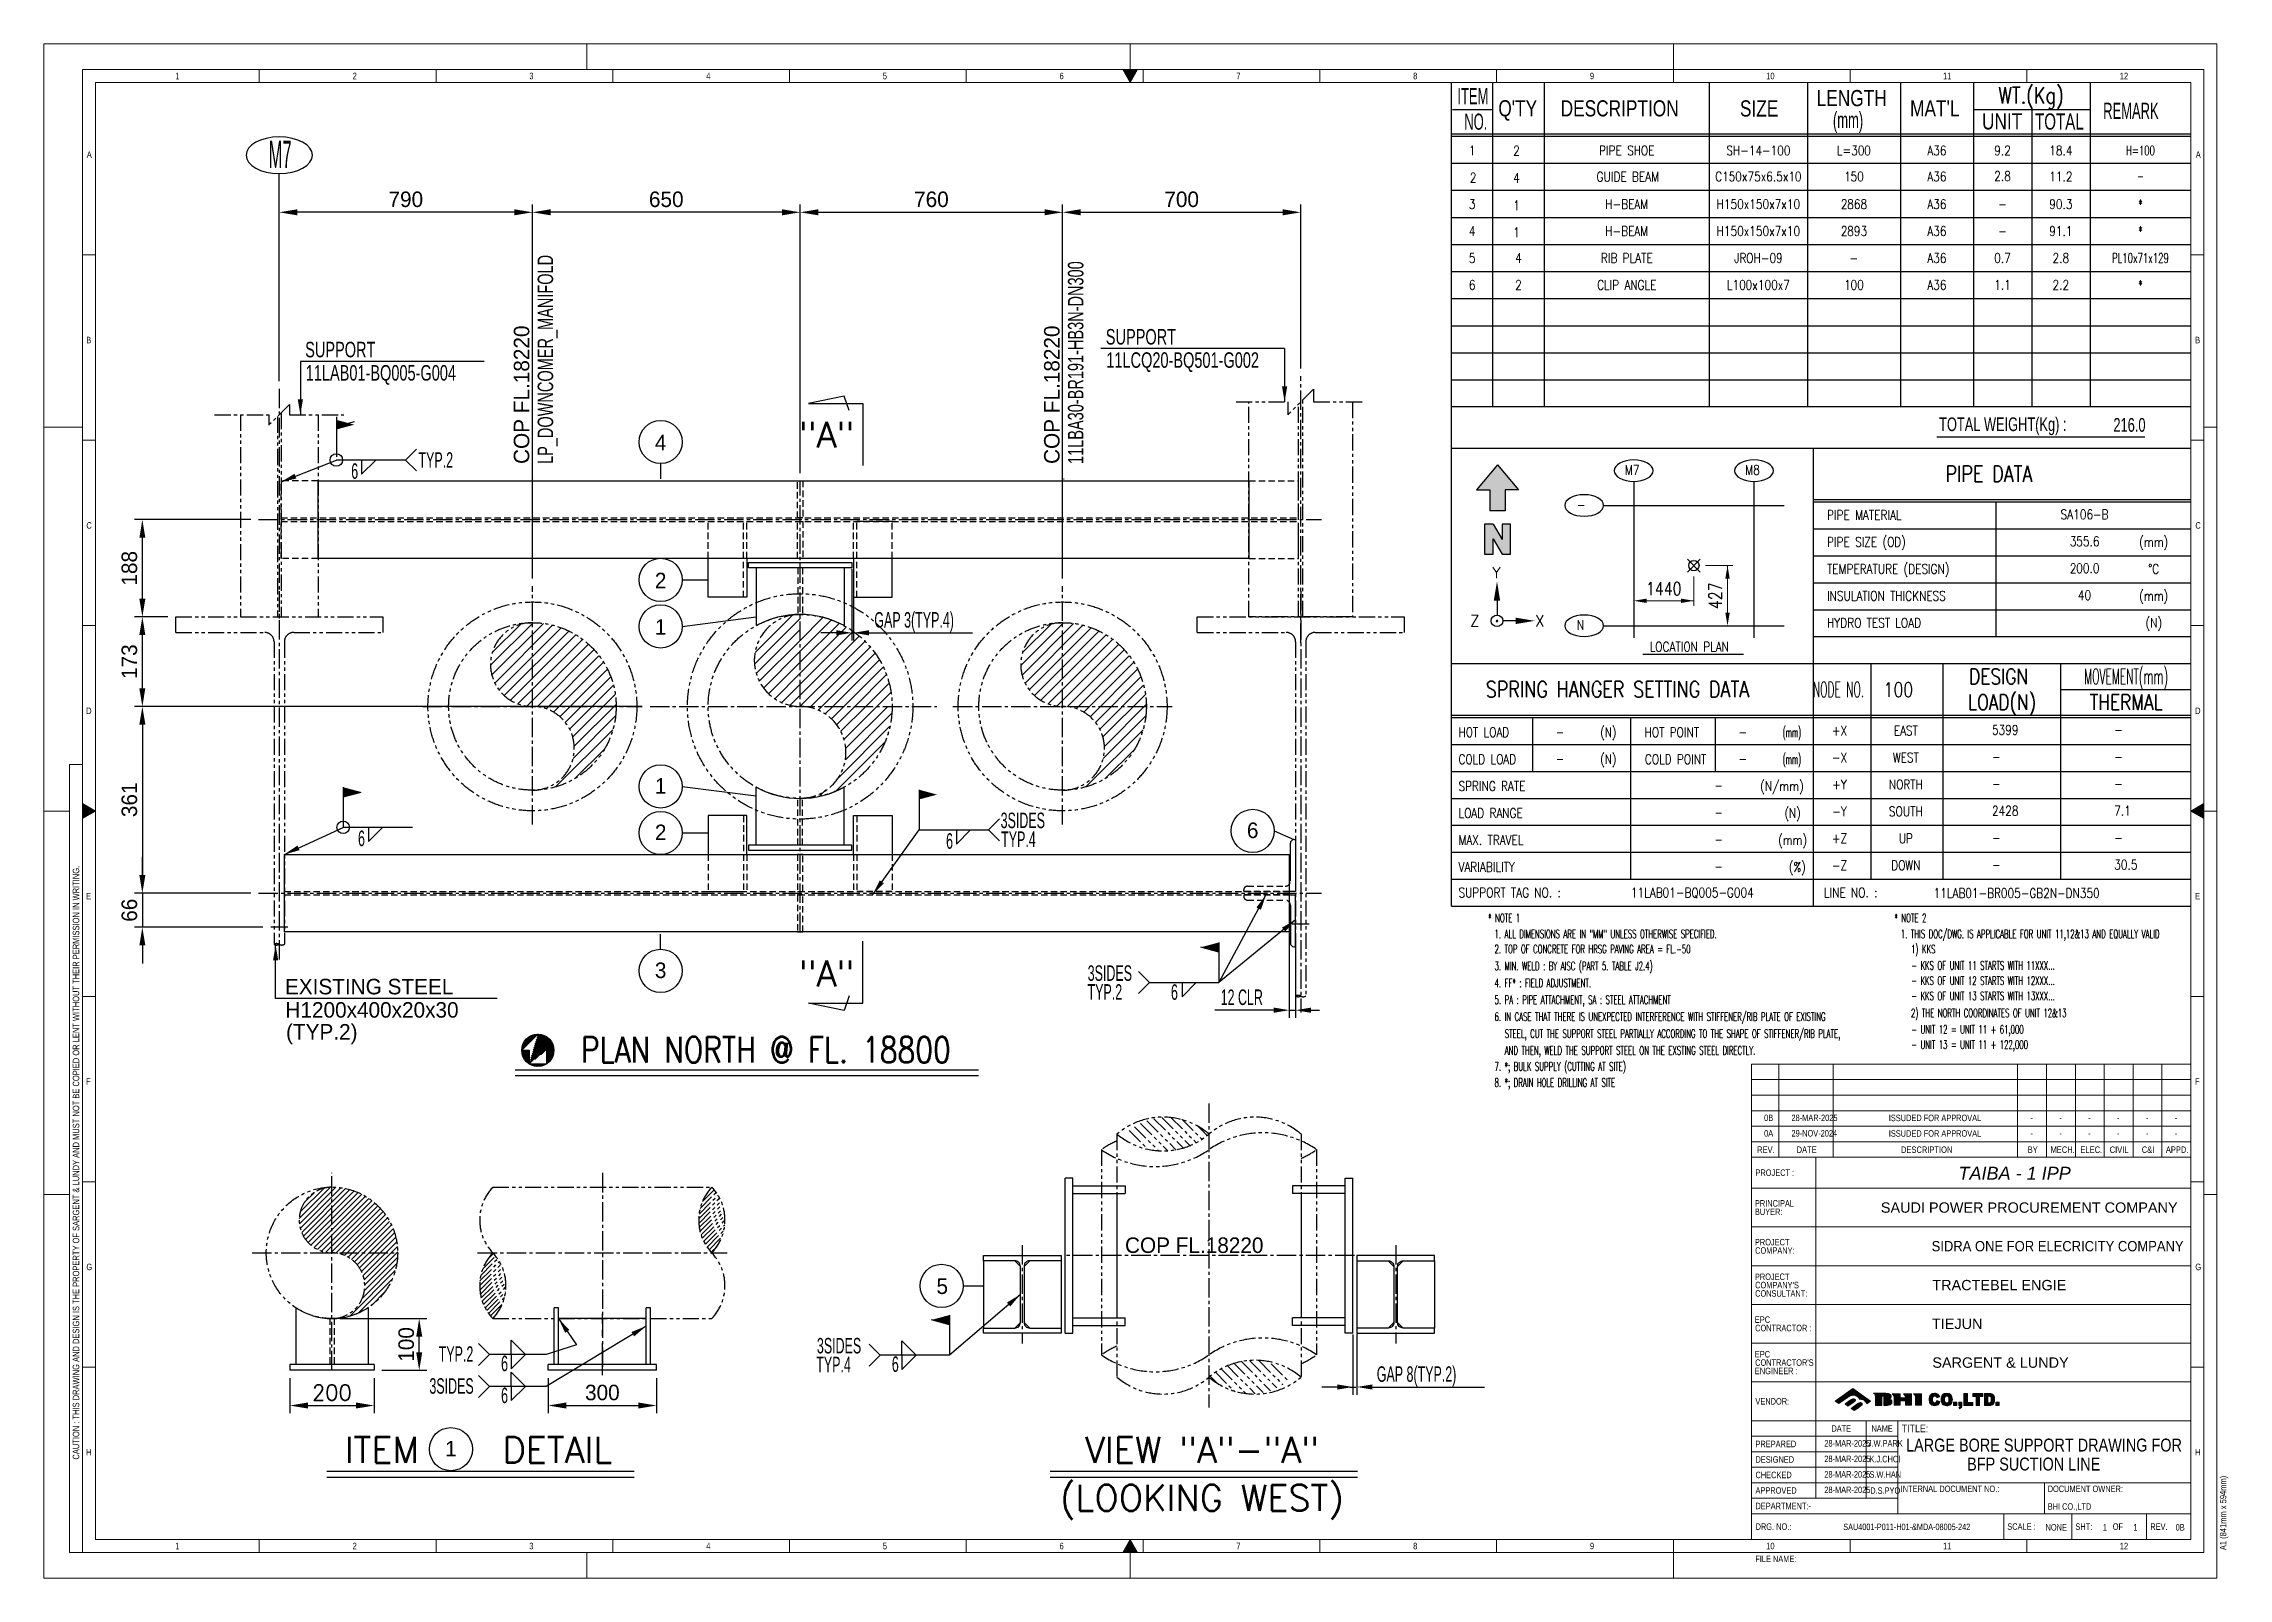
# Model space of a CAD drawing. Header units: millimetres. Extents: x 0 to 4222, y 0 to 2966.
import ezdxf
from ezdxf.enums import TextEntityAlignment as Align

# ---------------------------------------------------------------- set-up
doc = ezdxf.new("R2010")
doc.units = ezdxf.units.MM
doc.header["$LTSCALE"] = 50
for name, pattern in [('CENTER', [2, 1.25, -0.25, 0.25, -0.25]), ('CENTER2', [1.125, 0.75, -0.125, 0.125, -0.125]), ('HIDDEN', [0.375, 0.25, -0.125]), ('PHANTOM2', [1.25, 0.625, -0.125, 0.125, -0.125, 0.125, -0.125])]:
    doc.linetypes.add(name, pattern=pattern)
for name, color, linetype in [('1', 1, 'CENTER'), ('1. continuous', 3, 'Continuous'), ('2. Hidden', 2, 'HIDDEN'), ('3', 3, 'Continuous'), ('3. phantom', 6, 'PHANTOM2'), ('5. text', 2, 'Continuous'), ('7', 7, 'Continuous'), ('7. center', 1, 'CENTER2'), ('dimension', 7, 'Continuous'), ('Layer 1', 7, 'Continuous'), ('text', 2, 'Continuous'), ('TITLE', 9, 'Continuous'), ('Title Block', 7, 'Continuous')]:
    doc.layers.add(name, color=color, linetype=linetype)
for name, color, linetype, lineweight in [('4', 4, 'Continuous', 9), ('G-ANNO-BRDR', 3, 'Continuous', 0), ('G-ANNO-TTLB', 7, 'Continuous', 0)]:
    doc.layers.add(name, color=color, linetype=linetype, lineweight=lineweight)
doc.styles.add('ROMANS', font='romans.shx', dxfattribs={"width": 0.8, "bigfont": 'whgtxt.shx'})
doc.styles.add('S', font='simplex.shx')
doc.styles.add('Style-Arial', font='ARIAL.TTF')
doc.styles.add('Style-Arial IF', font='ARIALI.TTF')
doc.styles.add('Style-Arial Narrow', font='ARIALN.TTF')
doc.dimstyles.new('ISO-25', dxfattribs={"dimscale": 10, "dimtxt": 3, "dimasz": 3, "dimexe": 1.5, "dimexo": 1.5, "dimgap": 1, "dimtad": 1, "dimdec": 0, "dimrnd": 0.5, "dimtxsty": 'Standard', "dimcen": 2.5, "dimclrd": 4, "dimclre": 4, "dimclrt": 2, "dimadec": 0, "dimazin": 0, "dimtfac": 1, "dimtdec": 0, "dimtmove": 0, "dimatfit": 3, "dimfxl": 1, "dimarcsym": 0})
doc.dimstyles.get("Standard").update_dxf_attribs({"dimtxt": 0.18, "dimasz": 0.18, "dimexe": 0.18, "dimexo": 0.0625, "dimgap": 0.09, "dimtad": 0, "dimtih": 1, "dimtoh": 1, "dimdec": 4, "dimzin": 0, "dimdsep": 46, "dimtxsty": 'Standard', "dimcen": 0.09, "dimadec": 0, "dimazin": 0, "dimtfac": 1, "dimtdec": 4, "dimtofl": 0, "dimtmove": 0, "dimatfit": 3, "dimfxl": 1, "dimtolj": 1, "dimtzin": 0, "dimarcsym": 0})

msp = doc.modelspace()

# ---------------------------------------------------------------- texts
at = {"color": 2, "style": 'ROMANS'}
for s, width, p in [('9.2', 0.8, (3786.1, 2760)), ('18.4', 0.8, (3898.9, 2760)), ('H=100', 0.65, (4052.7, 2760)), ('2.8', 0.8, (3786.1, 2710.6)), ('11.2', 0.8, (3898.9, 2709.7)), ('-', 0.65, (4052.7, 2710.6)), ('90.3', 0.8, (3898.9, 2656.3)), ('*', 0.65, (4052.7, 2656.3)), ('-', 0.8, (3786.1, 2656.3)), ('-', 0.8, (3786.1, 2604.2)), ('91.1', 0.8, (3898.9, 2604.2)), ('*', 0.65, (4052.7, 2604.2)), ('0.7', 0.8, (3786.1, 2552.2)), ('2.8', 0.8, (3898.9, 2552.2)), ('PL10x71x129', 0.65, (4052.7, 2552.2)), ('1.1', 0.8, (3786.1, 2500.1)), ('2.2', 0.8, (3898.9, 2500.1)), ('*', 0.65, (4052.7, 2500.1))]:
    msp.add_text(s, height=18.6, dxfattribs=dict(at, width=width)).set_placement(p, align=Align.MIDDLE_CENTER)
at = {"style": 'ROMANS'}
for s, p in [('Y', (2799.8, 1933.2)), ('Z', (2756.9, 1840.1))]:
    msp.add_text(s, height=21.4, dxfattribs=at).set_placement(p)
msp.add_text('X', height=21.4, rotation=360, dxfattribs=at).set_placement((2882.5, 1840.1))
at = {"layer": '4', "color": 7, "style": 'Style-Arial'}
for s, height, width, p in [('1', 12.5, 0.8, (254.3, 2897.8)), ('2', 12.5, 0.8, (597.1, 2897.8)), ('3', 12.5, 0.8, (938.5, 2897.8)), ('4', 12.5, 0.8, (1280.6, 2897.8)), ('5', 12.5, 0.8, (1621.9, 2897.8)), ('6', 12.5, 0.8, (1963.6, 2897.8)), ('7', 12.5, 0.8, (2305.2, 2897.8)), ('8', 12.5, 0.8, (2646.9, 2897.8)), ('9', 12.5, 0.8, (2988.6, 2897.8)), ('10', 12.49, 0.8, (3329.3, 2897.8)), ('11', 12.49, 0.8, (3671, 2897.8)), ('12', 12.49, 0.8, (4012.7, 2897.8)), ('A', 12.5, 0.8, (83.2, 2745.7)), ('A', 12.5, 0.8, (4159.5, 2745.7)), ('B', 12.5, 0.8, (82.2, 2387.4)), ('B', 12.5, 0.8, (4158.4, 2387.4)), ('C', 12.5, 0.8, (82.5, 2029)), ('C', 12.5, 0.8, (4158.8, 2029)), ('D', 12.5, 0.8, (82.1, 1670.7)), ('D', 12.5, 0.8, (4158.4, 1670.7)), ('E', 12.5, 0.8, (82.1, 1312.4)), ('E', 12.5, 0.8, (4158.4, 1312.4)), ('F', 12.5, 0.8, (82.1, 954.1)), ('F', 12.5, 0.8, (4158.3, 954.1)), ('SIDRA ONE FOR ELECRICITY COMPANY', 19.976, 0.9, (3649.1, 632.1)), ('G', 12.5, 0.8, (82.5, 595.7)), ('G', 12.5, 0.8, (4158.7, 595.7)), ('H', 12.5, 0.8, (82.1, 237.4)), ('H', 12.5, 0.8, (4158.3, 237.4)), ('1', 12.5, 0.8, (254.3, 56.2)), ('2', 12.5, 0.8, (597.1, 56.2)), ('3', 12.5, 0.8, (938.5, 56.2)), ('4', 12.5, 0.8, (1280.6, 56.2)), ('5', 12.5, 0.8, (1621.9, 56.2)), ('6', 12.5, 0.8, (1963.6, 56.2)), ('7', 12.5, 0.8, (2305.2, 56.2)), ('8', 12.5, 0.8, (2646.9, 56.2)), ('9', 12.5, 0.8, (2988.6, 56.2)), ('10', 12.49, 0.8, (3329.3, 56.2)), ('11', 12.49, 0.8, (3671, 56.2)), ('12', 12.49, 0.8, (4012.7, 56.2))]:
    msp.add_text(s, height=height, dxfattribs=dict(at, width=width)).set_placement(p)
at = {"layer": '4', "style": 'Style-Arial Narrow'}
for s, height, p in [('PRINCIPAL ', 12.49, (3307.5, 718.5)), ('BUYER:', 12.49, (3307.5, 702.3)), ('PROJECT ', 12.49, (3307.5, 643.6)), ('COMPANY:', 12.49, (3307.9, 627.4)), ('PROJECT ', 12.49, (3307.5, 576.7)), ("COMPANY'S ", 12.49, (3307.9, 560.6)), ('CONSULTANT:', 12.485, (3307.9, 544.4)), ('EPC ', 12.49, (3307.4, 493.8)), ('CONTRACTOR : ', 12.485, (3307.9, 477.6)), ('EPC ', 12.49, (3307.4, 426.9)), ("CONTRACTOR'S ", 12.485, (3307.9, 410.8)), ('ENGINEER :', 12.49, (3307.4, 394.6)), ('VENDOR:', 12.49, (3308.5, 335.9))]:
    msp.add_text(s, height=height, rotation=359.9995, dxfattribs=at).set_placement(p)
at = {"layer": '4', "color": 7, "style": 'Style-Arial'}
msp.add_text('TIEJUN', height=19.98, rotation=359.9995, dxfattribs=at).set_placement((3649.7, 481.9))
at = {"layer": '4', "color": 7, "style": 'Style-Arial', "width": 0.8}
msp.add_text('A1 (841mm x 594mm)', height=12.485, rotation=90, dxfattribs=at).set_placement((4218.7, 54.5))
at = {"layer": '5. text', "style": 'ROMANS'}
for p in [(1459.5, 2185.8), (1459.5, 1144.2)]:
    msp.add_text('"A"', height=50, dxfattribs=at).set_placement(p)
msp.add_text('N', height=16.8, rotation=180, dxfattribs=at).set_placement((963.7, 1028.8, 1.5))
at = {"layer": '5. text', "style": 'ROMANS', "width": 0.8}
msp.add_text('PLAN NORTH @ FL. 18800', height=50, dxfattribs=at).set_placement((1395.8, 996.8), align=Align.CENTER)
at = {"layer": '5. text', "style": 'ROMANS'}
for s, p in [('ITEM    DETAIL', (840.3, 223.4)), ('VIEW "A"-"A"', (2238.6, 223.4)), ('(LOOKING WEST)', (2238.6, 130.5))]:
    msp.add_text(s, height=50, dxfattribs=at).set_placement(p, align=Align.CENTER)
at = {"layer": '7', "color": 2, "style": 'ROMANS', "width": 0.8}
msp.add_text('1440', height=25, dxfattribs=at).set_placement((3131.3, 1913.1), align=Align.MIDDLE)
msp.add_text('427', height=25, rotation=90, dxfattribs=at).set_placement((3231.1, 1899.4), align=Align.MIDDLE)
at = {"layer": 'dimension', "color": 4, "width": 0.6}
for p in [(601.1, 2125.3), (614.2, 1415.3), (1750.8, 1410.3), (2185.5, 1118.2), (890.7, 400.4), (1646, 399), (890.7, 338.7)]:
    msp.add_text('6', height=30, dxfattribs=at).set_placement(p, align=Align.CENTER)
for s, p in [('TYP.2', (724.4, 2146.8)), ('3SIDES', (1849.6, 1450.1)), ('TYP.4', (1850.6, 1413.7)), ('3SIDES', (2017.9, 1154.9)), ('TYP.2', (2017.6, 1118.5)), ('3SIDES', (1494.5, 434.7)), ('TYP.2', (763.5, 418.5)), ('TYP.4', (1493.2, 398.3)), ('3SIDES', (745.5, 356.8))]:
    msp.add_text(s, height=30, dxfattribs=at).set_placement(p)
at = {"layer": 'dimension', "color": 2, "width": 0.6}
for s, p in [('GAP 3(TYP.4)', (1605.5, 1837.7)), ('12 CLR', (2274.9, 1108.2)), ('GAP 8(TYP.2)', (2576.6, 379.8))]:
    msp.add_text(s, height=30, dxfattribs=at).set_placement(p)
at = {"layer": 'dimension', "color": 2}
msp.add_text('COP FL.18220', height=30, dxfattribs=at).set_placement((2090, 628.9))
at = {"layer": 'G-ANNO-TTLB', "color": 7, "lineweight": 13, "style": 'Style-Arial', "width": 0.8}
msp.add_text('CAUTION : THIS DRAWING AND DESIGN IS THE PROPERTY OF SARGENT & LUNDY AND MUST NOT BE COPIED OR LENT WITHOUT THEIR PERMISSION IN WRITING.', height=12.4851, rotation=90, dxfattribs=at).set_placement((62.4, 803.4), align=Align.MIDDLE_CENTER)
at = {"layer": 'G-ANNO-TTLB', "color": 7, "linetype": 'Continuous', "lineweight": 0, "style": 'Style-Arial Narrow'}
for s, height, width, p in [('0B', 12.49, 0.8, (3325.3, 883.9)), ('28-MAR-2025', 12.485, 0.8, (3378.2, 883.9)), ('ISSUDED FOR APPROVAL', 12.485, 0.8, (3566.3, 883.7)), ('-', 12.5, 0.8, (3840, 883.9)), ('-', 12.5, 0.8, (3895.8, 883.9)), ('-', 12.5, 0.8, (3951.6, 883.9)), ('-', 12.5, 0.8, (4007.4, 883.9)), ('-', 12.5, 0.8, (4063.2, 883.9)), ('-', 12.5, 0.8, (4119, 883.9)), ('0A', 12.49, 0.8, (3325.3, 854)), ('29-NOV-2024', 12.485, 0.8, (3378.2, 854)), ('ISSUDED FOR APPROVAL', 12.485, 0.8, (3566.3, 853.7)), ('-', 12.5, 0.8, (3840, 854)), ('-', 12.5, 0.8, (3895.8, 854)), ('-', 12.5, 0.8, (3951.6, 854)), ('-', 12.5, 0.8, (4007.4, 854)), ('-', 12.5, 0.8, (4063.2, 854)), ('-', 12.5, 0.8, (4119, 854)), ('28-MAR-2025', 12.485, 0.8, (3441.7, 254.7)), ('J.W.PARK', 12.49, 0.8, (3525.7, 254.7)), ('28-MAR-2025', 12.485, 0.8, (3441.7, 224.7)), ('K.J.CHOI', 12.49, 0.8, (3528.9, 224.3)), ('28-MAR-2025', 12.485, 0.8, (3441.7, 194.7)), ('28-MAR-2025', 12.485, 0.8, (3441.7, 164.8)), ('S.W.HAN', 12.49, 0.8, (3528.9, 194.4)), ('D.S.PYO', 12.49, 0.8, (3530.4, 163.3)), ('SAU4001-P011-H01-&MDA-08005-242', 12.485, 0.9, (3478.3, 93.2)), ('NONE', 12.49, 0.8, (3869.2, 92.3)), ('1', 12.5, 0.8, (3980.1, 92.3)), ('1', 12.5, 0.8, (4038.9, 92.3)), ('0B', 12.49, 0.8, (4120.7, 92.3))]:
    msp.add_text(s, height=height, dxfattribs=dict(at, width=width)).set_placement(p)
at = {"layer": 'G-ANNO-TTLB', "color": 7, "linetype": 'Continuous', "lineweight": 13, "style": 'Style-Arial', "width": 0.8}
for s, height, p in [('REV.', 12.49, (3311.8, 834.8)), ('DATE', 12.49, (3388.1, 834.8)), ('DESCRIPTION', 12.485, (3589.9, 834.8)), ('BY', 12.49, (3834.7, 834.8)), ('MECH.', 12.49, (3878.9, 834.8)), ('ELEC.', 12.49, (3936.7, 834.8)), ('CIVIL', 12.49, (3993.2, 834.8)), ('C&I', 12.49, (4055.2, 834.8)), ('APPD.', 12.49, (4101.8, 834.8))]:
    msp.add_text(s, height=height, rotation=0, dxfattribs=at).set_placement(p, align=Align.TOP_LEFT)
at = {"layer": 'G-ANNO-TTLB', "linetype": 'Continuous', "lineweight": 13, "style": 'Style-Arial Narrow'}
msp.add_text('PROJECT : ', height=12.49, rotation=359.9995, dxfattribs=at).set_placement((3308.6, 784.1), align=Align.MIDDLE_LEFT)
at = {"layer": 'G-ANNO-TTLB', "color": 171, "lineweight": 13, "true_color": 0x8470ff, "style": 'Style-Arial IF'}
msp.add_text('TAIBA - 1 IPP', height=24.97, rotation=359.9995, dxfattribs=at).set_placement((3700.9, 783.1), align=Align.MIDDLE_LEFT)
at = {"layer": 'G-ANNO-TTLB', "color": 7, "lineweight": 13}
for s, height, style, p in [('SAUDI POWER PROCUREMENT COMPANY', 19.976, 'Style-Arial', (3550.9, 716.7)), ('TRACTEBEL ENGIE', 19.976, 'Style-Arial', (3650.4, 566.8)), ('SARGENT & LUNDY', 19.976, 'Style-Arial', (3650.4, 417)), ('DATE', 12.49, 'Style-Arial Narrow', (3455.3, 289.7)), ('NAME', 12.49, 'Style-Arial Narrow', (3532.7, 289.7)), ('TITLE:', 14.98, 'Style-Arial Narrow', (3591.1, 289.7)), ('PREPARED', 12.49, 'Style-Arial Narrow', (3308.6, 259.7)), ('DESIGNED', 12.49, 'Style-Arial Narrow', (3308.6, 229.7)), ('APPROVED', 12.49, 'Style-Arial Narrow', (3308.6, 169.8)), ('CHECKED', 12.49, 'Style-Arial Narrow', (3308.6, 199.8)), ('DEPARTMENT:-', 12.485, 'Style-Arial Narrow', (3308.6, 139.8)), ('DRG. NO.:  ', 12.485, 'Style-Arial Narrow', (3308.8, 99.9)), ('SCALE :', 12.49, 'Style-Arial Narrow', (3795.3, 100.1)), ('SHT:', 12.49, 'Style-Arial Narrow', (3927, 99.9)), ('OF', 12.49, 'Style-Arial Narrow', (3999.2, 99.9)), ('REV.', 12.49, 'Style-Arial Narrow', (4071.6, 99.9))]:
    msp.add_text(s, height=height, rotation=359.9995, dxfattribs=dict(at, style=style)).set_placement(p, align=Align.MIDDLE_LEFT)
at = {"layer": 'G-ANNO-TTLB', "color": 0, "linetype": 'Continuous', "lineweight": 13, "style": 'Style-Arial', "width": 0.8}
for s, p in [('LARGE BORE SUPPORT DRAWING FOR', (3599.6, 245.1)), ('BFP SUCTION LINE', (3717.7, 208.4))]:
    msp.add_text(s, height=24.97, rotation=0, dxfattribs=at).set_placement(p)
at = {"layer": 'G-ANNO-TTLB', "color": 7, "linetype": 'Continuous', "lineweight": 13, "style": 'Style-Arial Narrow'}
for s, p in [('INTERNAL DOCUMENT NO.:', (3589.2, 173)), ('DOCUMENT OWNER:', (3873.4, 173)), ('BHI CO.,LTD', (3873.4, 138.8))]:
    msp.add_text(s, height=12.485, dxfattribs=at).set_placement(p, align=Align.MIDDLE_LEFT)
msp.add_text('FILE NAME:', height=12.49, rotation=0, dxfattribs=at).set_placement((3308.2, 37.5), align=Align.MIDDLE_LEFT)
at = {"layer": 'text'}
for s, height, width, p in [('ITEM', 31.21, 0.6, (2732.4, 2849.4)), ('LENGTH', 31.21, 0.8, (3426.8, 2845.7)), ('NO.', 31.21, 0.6, (2745.8, 2800.1)), ("Q'TY", 31.21, 0.8, (2811.6, 2826)), ('DESCRIPTION', 31.213, 0.8, (2932, 2825.9)), ('SIZE', 31.21, 0.8, (3278.5, 2825.7)), ('(mm)', 31.21, 0.6, (3458.3, 2803.2)), ("MAT'L", 31.21, 0.8, (3607.4, 2825.8)), ('UNIT', 31.21, 0.8, (3746.4, 2800.7)), ('TOTAL', 31.21, 0.7, (3848.9, 2800.4)), ('REMARK', 31.21, 0.6, (3980.7, 2821.1))]:
    msp.add_text(s, height=height, dxfattribs=dict(at, width=width)).set_placement(p)
for s, height, style, width, p in [('WT.(Kg)', 31.21, 'S', 0.8, (3778.4, 2851.1)), ('PIPE DATA', 31, 'ROMANS', 0.8, (3675.9, 2119.7)), ('LOCATION PLAN', 18.6, 'ROMANS', 0.8, (3104.2, 1791.4)), ('SPRING HANGER SETTING DATA', 31, 'ROMANS', 0.8, (2787.4, 1703)), ('NODE NO.', 30, 'ROMANS', 0.5, (3419.6, 1703))]:
    msp.add_text(s, height=height, dxfattribs=dict(at, style=style, width=width)).set_placement(p)
at = {"layer": 'text', "width": 0.45}
msp.add_text('M7', height=53.06, dxfattribs=at).set_placement((457, 2725.9), align=Align.CENTER)
at = {"layer": 'text', "style": 'ROMANS'}
for s, height, width, p in [('1', 18.6, 0.8, (2760.8, 2760)), ('2', 18.6, 0.8, (2846.5, 2759.7)), ('PIPE SHOE', 18.6, 0.8, (3059.8, 2760)), ('SH-14-100', 18.6, 0.8, (3314.2, 2760)), ('L=300', 18.6, 0.8, (3498.9, 2760)), ('A36', 18.6, 0.8, (3659.3, 2760)), ('4', 18.6, 0.8, (2846.5, 2706.8)), ('GUIDE BEAM', 18.6, 0.8, (3061.9, 2709.3)), ('C150x75x6.5x10', 18.6, 0.8, (3314.2, 2709.7)), ('150', 18.6, 0.8, (3498.9, 2709.7)), ('A36', 18.6, 0.8, (3659.3, 2709.7)), ('3', 18.6, 0.8, (2760.8, 2656.3)), ('1', 18.6, 0.8, (2846.5, 2653.8)), ('H-BEAM', 18.6, 0.8, (3059.8, 2656.3)), ('H150x150x7x10', 18.6, 0.8, (3314.2, 2656.3)), ('2868', 18.6, 0.8, (3498.9, 2656.3)), ('A36', 18.6, 0.8, (3659.3, 2656.3)), ('4', 18.6, 0.8, (2760.8, 2604.2)), ('1', 18.6, 0.8, (2846.5, 2601.7)), ('H-BEAM', 18.6, 0.8, (3059.8, 2604.2)), ('H150x150x7x10', 18.6, 0.8, (3314.2, 2604.2)), ('2893', 18.6, 0.8, (3498.9, 2604.2)), ('A36', 18.6, 0.8, (3659.3, 2604.2)), ('5', 18.6, 0.8, (2760.8, 2552.1)), ('4', 18.6, 0.8, (2850.4, 2552.1)), ('RIB PLATE', 18.6, 0.8, (3059.8, 2552.2)), ('JROH-09', 18.6, 0.8, (3314.2, 2552.2)), ('-', 18.6, 0.8, (3498.9, 2552.2)), ('A36', 18.6, 0.8, (3659.3, 2552.2)), ('6', 18.6, 0.8, (2760.8, 2500.1)), ('2', 18.6, 0.8, (2850.4, 2500.1)), ('CLIP ANGLE', 18.6, 0.8, (3059.8, 2500.1)), ('L100x100x7', 18.6, 0.8, (3314.2, 2500.1)), ('100', 18.6, 0.8, (3498.9, 2500.1)), ('A36', 18.6, 0.8, (3659.3, 2500.1)), ('DESIGN', 30, 0.8, (3778.6, 1743.3)), ('MOVEMENT(mm)', 30, 0.5, (4025.2, 1743.3)), ('LOAD(N)', 30, 0.8, (3785.3, 1693.5)), ('THERMAL', 30, 0.8, (4025.2, 1693.5)), ('11LAB01-BQ005-G004', 18.6, 0.8, (3186.6, 1325.5)), ('11LAB01-BR005-GB2N-DN350', 18.6, 0.8, (3813.4, 1324.5))]:
    msp.add_text(s, height=height, dxfattribs=dict(at, width=width)).set_placement(p, align=Align.MIDDLE_CENTER)
for s, width, p in [('2', 0.8, (2762.7, 2698.2)), ('(mm)', 0.8, (4078.4, 1994)), ('%%dC', 0.8, (4078.4, 1941.9)), ('(mm)', 0.8, (4078.4, 1889.8)), ('(N)', 0.8, (4078.4, 1837.7)), ('(N)', 0.8, (3024.2, 1626.2)), ('(mm)', 0.5, (3379.1, 1626.1)), ('+X', 0.8, (3470.9, 1629.4)), ('EAST', 0.8, (3599.2, 1629.4)), ('HOT POINT', 0.8, (3146.9, 1626.1)), ('(N)', 0.8, (3024.2, 1574.1)), ('COLD POINT', 0.8, (3154.2, 1574)), ('(mm)', 0.5, (3379.1, 1574)), ('-X', 0.8, (3470.9, 1577.3)), ('WEST', 0.8, (3599.2, 1577.3)), ('(N/mm)', 0.8, (3359.8, 1522)), ('+Y', 0.8, (3470.9, 1525.2)), ('NORTH', 0.8, (3599.2, 1525.2)), ('(N)', 0.8, (3380.4, 1469.9)), ('-Y', 0.8, (3470.9, 1473.1)), ('SOUTH', 0.8, (3599.2, 1473.1)), ('(mm)', 0.8, (3380.4, 1417.8)), ('+Z', 0.8, (3470.9, 1421)), ('UP', 0.8, (3599.2, 1421)), ('(%%%)', 0.8, (3389.5, 1365.7)), ('-Z', 0.8, (3470.9, 1368.9)), ('DOWN', 0.8, (3599.2, 1369))]:
    msp.add_text(s, height=18.6, dxfattribs=dict(at, width=width)).set_placement(p, align=Align.CENTER)
at = {"layer": 'text', "color": 2, "width": 0.7}
for s, p in [('LP_DOWNCOMER_MANIFOLD', (984.7, 2154.1)), ('11LBA30-BR191-HB3N-DN300', (2009.6, 2154.1))]:
    msp.add_text(s, height=30, rotation=90, dxfattribs=at).set_placement(p)
at = {"layer": 'text', "color": 2}
for p in [(938.6, 2154.1), (1963.5, 2154.1)]:
    msp.add_text('COP FL.18220', height=30, rotation=90, dxfattribs=at).set_placement(p)
at = {"layer": 'text', "color": 2, "width": 0.7}
for s, p in [('SUPPORT', (2052.9, 2384.9)), ('SUPPORT', (505.4, 2360.2)), ('11LCQ20-BQ501-G002', (2053.9, 2339.9)), ('11LAB01-BQ005-G004', (506.5, 2315.2))]:
    msp.add_text(s, height=30, dxfattribs=at).set_placement(p)
at = {"layer": 'text', "width": 0.7}
msp.add_text('216.0', height=26.53, dxfattribs=at).set_placement((4062.5, 2216.3), align=Align.RIGHT)
at = {"layer": 'text', "color": 2}
for s, p in [('4', (1192.5, 2180.4)), ('2', (1192.5, 1913.8)), ('1', (1192.5, 1823.9)), ('1', (1192.5, 1516.8)), ('2', (1192.5, 1426.9)), ('6', (2336.8, 1430.9)), ('3', (1192.5, 1160.3)), ('5', (1736.8, 549.6)), ('1', (787.1, 235.7))]:
    msp.add_text(s, height=30, dxfattribs=at).set_placement(p, align=Align.CENTER)
at = {"layer": 'text', "style": 'ROMANS', "width": 0.8}
for s, height, p in [('M7', 18.6, (3056.2, 2151.9)), ('M8', 18.6, (3288.7, 2151.9)), ('-', 18.6, (2963.5, 2084.7)), ('PIPE MATERIAL', 18.6, (3446.9, 2064.7)), ('PIPE SIZE (OD)', 18.6, (3446.9, 2012.6)), ('TEMPERATURE (DESIGN)', 18.6, (3446.9, 1960.5)), ('INSULATION THICKNESS', 18.6, (3446.9, 1908.4)), ('N', 18.6, (2963.5, 1852.2)), ('HYDRO TEST LOAD', 18.6, (3446.9, 1856.3)), ('100', 27.9, (3556.1, 1731.7)), ('5399', 18.6, (3765.8, 1649.2)), ('HOT LOAD', 18.6, (2734.5, 1644.8)), ('-', 18.6, (2922.5, 1645.2)), ('-', 18.6, (3275.7, 1645.2)), ('-', 18.6, (4002, 1649.2)), ('COLD LOAD', 18.6, (2734.5, 1592.6)), ('-', 18.6, (2922.5, 1593.2)), ('-', 18.6, (3275.7, 1593.2)), ('-', 18.6, (3765.8, 1597.1)), ('-', 18.6, (4002, 1597.1)), ('SPRING RATE', 18.6, (2734.5, 1540.6)), ('-', 18.6, (3229.1, 1541.8)), ('-', 18.6, (3765.8, 1545)), ('-', 18.6, (4002, 1545)), ('LOAD RANGE', 18.6, (2734.5, 1488.5)), ('-', 18.6, (3229.1, 1489.7)), ('2428', 18.6, (3765.8, 1492.9)), ('7.1', 18.6, (4002, 1492.9)), ('MAX. TRAVEL', 18.6, (2734.5, 1436.4)), ('-', 18.6, (3229.1, 1437.6)), ('-', 18.6, (3765.8, 1440.8)), ('-', 18.6, (4002, 1440.8)), ('VARIABILITY', 18.6, (2734.5, 1384.3)), ('-', 18.6, (3229.1, 1385.5)), ('-', 18.6, (3765.8, 1388.8)), ('30.5', 18.6, (4002, 1388.8)), ('SUPPORT TAG NO. :', 18.6, (2734.5, 1334.8)), ('LINE NO. :', 18.6, (3440.9, 1334.8))]:
    msp.add_text(s, height=height, dxfattribs=at).set_placement(p, align=Align.TOP_LEFT)
for s, p in [('SA106-B', (3944.7, 2056.6)), ('355.6', (3944.7, 2004.5)), ('200.0', (3944.7, 1952.4)), ('40', (3944.7, 1900.3))]:
    msp.add_text(s, height=18.6, dxfattribs=at).set_placement(p, align=Align.MIDDLE)
at = {"layer": 'text', "style": 'ROMANS', "width": 0.6}
for s, height, p in [('* NOTE 1', 16.37, (2791.9, 1276.4)), ('* NOTE 2', 16.37, (3577.1, 1276.4)), ('1. ALL DIMENSIONS ARE IN "MM" UNLESS OTHERWISE SPECIFIED.', 16.368, (2804.3, 1245.6)), ('1. THIS DOC/DWG. IS APPLICABLE FOR UNIT 11,12&13 AND EQUALLY VALID', 16.368, (3589.5, 1245.6)), ('1) KKS', 16.37, (3609.2, 1216.3)), ('2. TOP OF CONCRETE FOR HRSG PAVING AREA = FL.-50', 16.368, (2804.3, 1216.3)), ('3. MIN. WELD : BY AISC (PART 5. TABLE J2.4)', 16.368, (2804.3, 1183.6)), ('- KKS OF UNIT 11 STARTS WITH 11XXX...', 16.368, (3609.8, 1184.6)), ('4. FF* : FIELD ADJUSTMENT.', 16.368, (2804.3, 1150.9)), ('- KKS OF UNIT 12 STARTS WITH 12XXX...', 16.368, (3609.8, 1155.2)), ('5. PA : PIPE ATTACHMENT, SA : STEEL ATTACHMENT', 16.368, (2804.3, 1118.3)), ('2) THE NORTH COORDINATES OF UNIT 12&13', 16.368, (3609.2, 1092.8)), ('- KKS OF UNIT 13 STARTS WITH 13XXX...', 16.368, (3609.8, 1125.8)), ('6. IN CASE THAT THERE IS UNEXPECTED INTERFERENCE WITH STIFFENER/RIB PLATE OF EXISTING ', 16.368, (2804.3, 1085.7)), ('STEEL, CUT THE SUPPORT STEEL PARTIALLY ACCORDING TO THE SHAPE OF STIFFENER/RIB PLATE, ', 16.368, (2824, 1053)), ('- UNIT 12 = UNIT 11 + 61,000', 16.368, (3609.8, 1061)), ('AND THEN, WELD THE SUPPORT STEEL ON THE EXSTING STEEL DIRECTLY.', 16.368, (2824, 1020.4)), ('- UNIT 13 = UNIT 11 + 122,000', 16.368, (3609.8, 1031.7)), ('7. *; BULK SUPPLY (CUTTING AT SITE)', 16.368, (2804.3, 989.4)), ('8. *; DRAIN HOLE DRILLING AT SITE', 16.368, (2804.3, 958.3))]:
    msp.add_text(s, height=height, dxfattribs=at).set_placement(p, align=Align.MIDDLE_LEFT)
at = {"layer": 'text', "color": 2}
for s, p in [('EXISTING STEEL', (466.3, 1128.8)), ('H1200x400x20x30', (467.3, 1083.8)), ('(TYP.2)', (468.4, 1041.4))]:
    msp.add_text(s, height=30, dxfattribs=at).set_placement(p)
at = {"layer": 'TITLE', "width": 0.7}
msp.add_text('TOTAL WEIGHT(Kg) : ', height=26.436, dxfattribs=at).set_placement((3663.6, 2217.6))

# ---------------------------------------------------------------- blocks, each defined once
blk = doc.blocks.new('*D3')
at = {"color": 4, "lineweight": -2, "transparency": 16777216}
for p, q in [((475.8, 387.1), (475.8, 319)), ((638.6, 387.1), (638.6, 319)), ((510.8, 334), (603.6, 334))]:
    blk.add_line(p, q, dxfattribs=at)
at = {"color": 4, "transparency": 16777216}
for points in [[(510.8, 339.9), (510.8, 328.2), (475.8, 334)], [(603.6, 339.9), (603.6, 328.2), (638.6, 334)]]:
    blk.add_solid(points, dxfattribs=at)
at = {"layer": 'Defpoints', "color": 0, "transparency": 16777216}
for p in [(475.8, 402.1), (638.6, 402.1), (638.6, 334)]:
    blk.add_point(p, dxfattribs=at)
at = {"color": 2, "transparency": 16777216, "insert": (557.2, 359), "char_height": 30, "attachment_point": 5}
blk.add_mtext('{\\Ftxt.shx|c1;200}', dxfattribs=at)
blk = doc.blocks.new('*D4')
at = {"color": 4, "lineweight": -2, "transparency": 16777216}
for p, q in [((572.2, 502.1), (740.8, 502.1)), ((725.8, 437.1), (725.8, 467.1)), ((653.6, 402.1), (740.8, 402.1))]:
    blk.add_line(p, q, dxfattribs=at)
at = {"color": 4, "transparency": 16777216}
for points in [[(720, 467.1), (731.7, 467.1), (725.8, 502.1)], [(720, 437.1), (731.7, 437.1), (725.8, 402.1)]]:
    blk.add_solid(points, dxfattribs=at)
at = {"layer": 'Defpoints', "color": 0, "transparency": 16777216}
for p in [(557.2, 502.1), (725.8, 502.1), (638.6, 402.1)]:
    blk.add_point(p, dxfattribs=at)
at = {"color": 2, "transparency": 16777216, "insert": (700.8, 452.1), "char_height": 30, "attachment_point": 5, "rotation": 90}
blk.add_mtext('100', dxfattribs=at)
blk = doc.blocks.new('*D5')
at = {"color": 4, "lineweight": -2, "transparency": 16777216}
for p, q in [((975.1, 387.1), (975.1, 319)), ((1184.4, 387.1), (1184.4, 319)), ((1010.1, 334), (1149.4, 334))]:
    blk.add_line(p, q, dxfattribs=at)
at = {"color": 4, "transparency": 16777216}
for points in [[(1010.1, 339.9), (1010.1, 328.2), (975.1, 334)], [(1149.4, 339.9), (1149.4, 328.2), (1184.4, 334)]]:
    blk.add_solid(points, dxfattribs=at)
at = {"layer": 'Defpoints', "color": 0, "transparency": 16777216}
for p in [(975.1, 402.1), (1184.4, 402.1), (1184.4, 334)]:
    blk.add_point(p, dxfattribs=at)
at = {"color": 2, "transparency": 16777216, "insert": (1079.8, 359), "char_height": 30, "attachment_point": 5}
blk.add_mtext('300', dxfattribs=at)
blk = doc.blocks.new('*D7')
at = {"color": 4, "lineweight": -2, "transparency": 16777216}
for p, q in [((1156.9, 1685.4), (175.7, 1685.4)), ((190.7, 1650.4), (190.7, 1359.4)), ((400.2, 1324.4), (175.7, 1324.4))]:
    blk.add_line(p, q, dxfattribs=at)
at = {"color": 4, "transparency": 16777216}
for points in [[(184.9, 1650.4), (196.5, 1650.4), (190.7, 1685.4)], [(184.9, 1359.4), (196.5, 1359.4), (190.7, 1324.4)]]:
    blk.add_solid(points, dxfattribs=at)
at = {"layer": 'Defpoints', "color": 0, "transparency": 16777216}
for p in [(1171.9, 1685.4), (190.7, 1324.4), (415.2, 1324.4)]:
    blk.add_point(p, dxfattribs=at)
at = {"color": 2, "transparency": 16777216, "insert": (165.7, 1504.9), "char_height": 30, "attachment_point": 5, "rotation": 90}
blk.add_mtext('361', dxfattribs=at)
blk = doc.blocks.new('*D8')
at = {"color": 4, "lineweight": -2, "transparency": 16777216}
for p, q in [((190.7, 1359.4), (190.7, 1394.4)), ((190.7, 1324.4), (190.7, 1258.4)), ((423.8, 1258.4), (175.7, 1258.4)), ((190.7, 1223.4), (190.7, 1188.4))]:
    blk.add_line(p, q, dxfattribs=at)
at = {"color": 4, "transparency": 16777216}
for points in [[(184.9, 1359.4), (196.5, 1359.4), (190.7, 1324.4)], [(184.9, 1223.4), (196.5, 1223.4), (190.7, 1258.4)]]:
    blk.add_solid(points, dxfattribs=at)
at = {"layer": 'Defpoints', "color": 0, "transparency": 16777216}
for p in [(190.7, 1324.4), (190.7, 1258.4), (438.8, 1258.4)]:
    blk.add_point(p, dxfattribs=at)
at = {"color": 2, "transparency": 16777216, "insert": (165.7, 1291.4), "char_height": 30, "attachment_point": 5, "rotation": 90}
blk.add_mtext('66', dxfattribs=at)
blk = doc.blocks.new('*D9')
at = {"color": 4, "lineweight": -2, "transparency": 16777216}
for p, q in [((240.2, 1858.4), (175.7, 1858.4)), ((190.7, 1720.4), (190.7, 1823.4))]:
    blk.add_line(p, q, dxfattribs=at)
at = {"color": 4, "transparency": 16777216}
for points in [[(184.9, 1823.4), (196.5, 1823.4), (190.7, 1858.4)], [(184.9, 1720.4), (196.5, 1720.4), (190.7, 1685.4)]]:
    blk.add_solid(points, dxfattribs=at)
at = {"layer": 'Defpoints', "color": 0, "transparency": 16777216}
for p in [(190.7, 1858.4), (255.2, 1858.4), (190.7, 1685.4)]:
    blk.add_point(p, dxfattribs=at)
at = {"color": 2, "transparency": 16777216, "insert": (165.7, 1771.9), "char_height": 30, "attachment_point": 5, "rotation": 90}
blk.add_mtext('173', dxfattribs=at)
blk = doc.blocks.new('*D6')
at = {"color": 4, "lineweight": -2, "transparency": 16777216}
for p, q in [((400.2, 2046.4), (175.7, 2046.4)), ((190.7, 1893.4), (190.7, 2011.4))]:
    blk.add_line(p, q, dxfattribs=at)
at = {"color": 4, "transparency": 16777216}
for points in [[(184.9, 2011.4), (196.5, 2011.4), (190.7, 2046.4)], [(184.9, 1893.4), (196.5, 1893.4), (190.7, 1858.4)]]:
    blk.add_solid(points, dxfattribs=at)
at = {"layer": 'Defpoints', "color": 0, "transparency": 16777216}
for p in [(190.7, 2046.4), (415.2, 2046.4), (190.7, 1858.4)]:
    blk.add_point(p, dxfattribs=at)
at = {"color": 2, "transparency": 16777216, "insert": (165.7, 1952.4), "char_height": 30, "attachment_point": 5, "rotation": 90}
blk.add_mtext('188', dxfattribs=at)
blk = doc.blocks.new('*D10')
at = {"color": 4, "linetype": 'ByBlock', "lineweight": -2, "transparency": 16777216}
for p, q in [((944.6, 1932.7), (944.6, 2655.5)), ((1427.1, 2640.5), (979.6, 2640.5)), ((1462.1, 2136.4), (1462.1, 2655.5))]:
    blk.add_line(p, q, dxfattribs=at)
at = {"color": 4, "transparency": 16777216}
for points in [[(979.6, 2646.4), (979.6, 2634.7), (944.6, 2640.5)], [(1427.1, 2646.4), (1427.1, 2634.7), (1462.1, 2640.5)]]:
    blk.add_solid(points, dxfattribs=at)
at = {"layer": 'Defpoints', "color": 0, "transparency": 16777216}
for p in [(944.6, 2640.5), (1462.1, 2121.4), (944.6, 1917.7)]:
    blk.add_point(p, dxfattribs=at)
at = {"color": 2, "transparency": 16777216, "insert": (1203.3, 2665.5), "char_height": 30, "attachment_point": 5}
blk.add_mtext('650', dxfattribs=at)
blk = doc.blocks.new('*D11')
at = {"color": 4, "lineweight": -2, "transparency": 16777216}
for p, q in [((455.2, 2314.2), (455.2, 2655.5)), ((909.6, 2640.5), (490.2, 2640.5))]:
    blk.add_line(p, q, dxfattribs=at)
at = {"color": 4, "transparency": 16777216}
for points in [[(490.2, 2646.4), (490.2, 2634.7), (455.2, 2640.5)], [(909.6, 2646.4), (909.6, 2634.7), (944.6, 2640.5)]]:
    blk.add_solid(points, dxfattribs=at)
at = {"layer": 'Defpoints', "color": 0, "transparency": 16777216}
for p in [(455.2, 2640.5), (944.6, 2640.5), (455.2, 2299.2)]:
    blk.add_point(p, dxfattribs=at)
at = {"color": 2, "transparency": 16777216, "insert": (699.9, 2665.5), "char_height": 30, "attachment_point": 5}
blk.add_mtext('790', dxfattribs=at)
blk = doc.blocks.new('*D12')
at = {"color": 4, "lineweight": -2, "transparency": 16777216}
for p, q in [((1497.1, 2640.5), (1934.4, 2640.5)), ((1969.4, 1932.7), (1969.4, 2655.5))]:
    blk.add_line(p, q, dxfattribs=at)
at = {"color": 4, "transparency": 16777216}
for points in [[(1497.1, 2646.4), (1497.1, 2634.7), (1462.1, 2640.5)], [(1934.4, 2646.4), (1934.4, 2634.7), (1969.4, 2640.5)]]:
    blk.add_solid(points, dxfattribs=at)
at = {"layer": 'Defpoints', "color": 0, "transparency": 16777216}
for p in [(1462.1, 2640.5), (1969.4, 2640.5), (1969.4, 1917.7)]:
    blk.add_point(p, dxfattribs=at)
at = {"color": 2, "transparency": 16777216, "insert": (1715.8, 2665.5), "char_height": 30, "attachment_point": 5}
blk.add_mtext('760', dxfattribs=at)
blk = doc.blocks.new('*D13')
at = {"color": 4, "lineweight": -2, "transparency": 16777216}
for p, q in [((2004.4, 2640.5), (2394.6, 2640.5)), ((2429.6, 2338.9), (2429.6, 2655.5))]:
    blk.add_line(p, q, dxfattribs=at)
at = {"color": 4, "transparency": 16777216}
for points in [[(2004.4, 2646.4), (2004.4, 2634.7), (1969.4, 2640.5)], [(2394.6, 2646.4), (2394.6, 2634.7), (2429.6, 2640.5)]]:
    blk.add_solid(points, dxfattribs=at)
at = {"layer": 'Defpoints', "color": 0, "transparency": 16777216}
for p in [(1969.4, 2640.5), (2429.6, 2640.5), (2429.6, 2323.9)]:
    blk.add_point(p, dxfattribs=at)
at = {"color": 2, "transparency": 16777216, "insert": (2199.5, 2665.5), "char_height": 30, "attachment_point": 5}
blk.add_mtext('700', dxfattribs=at)
blk = doc.blocks.new('block 21')
at = {"layer": 'Layer 1', "true_color": 0x004081}
h = blk.add_hatch(color=156, dxfattribs=at)
h.dxf.hatch_style = 2
edge = h.paths.add_edge_path()
edge.add_spline(control_points=[(6.32, 16.87), (6.32, 16.87), (6.32, 16.87), (6.32, 16.87), (6.32, 17.62), (6.32, 17.62), (6.32, 17.62), (6.47, 17.62), (6.47, 17.62), (6.47, 17.62), (6.47, 16.87), (6.47, 16.87), (6.47, 16.87), (6.54, 16.87), (6.54, 16.87), (6.64, 16.87), (6.72, 16.88), (6.76, 16.88), (6.81, 16.89), (6.85, 16.9), (6.9, 16.92), (6.95, 16.93), (6.98, 16.95), (7, 16.96), (7.04, 16.99), (7.07, 17.01), (7.09, 17.05), (7.1, 17.08), (7.11, 17.12), (7.11, 17.16), (7.11, 17.22), (7.09, 17.27), (7.05, 17.31), (7.01, 17.34), (6.95, 17.37), (6.88, 17.38), (7, 17.44), (7.06, 17.51), (7.06, 17.59), (7.06, 17.68), (7.01, 17.74), (6.9, 17.79), (6.82, 17.82), (6.69, 17.84), (6.52, 17.84), (6.52, 17.84), (6.06, 17.84), (6.06, 17.84), (6.06, 17.84), (6.06, 17.84), (6.06, 17.84), (6.06, 17.84), (5.66, 17.84), (5.66, 17.84), (5.66, 17.84), (5.83, 17.77), (5.83, 17.56), (5.83, 17.56), (5.83, 17.56), (5.83, 17.56), (5.83, 17.56), (5.83, 16.87), (5.83, 16.87), (5.83, 16.87), (6.32, 16.87), (6.32, 16.87)], knot_values=[0, 0, 0, 0, 0.0001, 0.0002, 1, 1, 1, 2, 2, 2, 3, 3, 3, 4, 4, 4, 5, 5, 5, 6, 6, 6, 7, 7, 7, 8, 8, 8, 9, 9, 9, 10, 10, 10, 11, 11, 11, 12, 12, 12, 13, 13, 13, 14, 14, 14, 15, 15, 15, 16, 16, 16, 17, 17, 17, 18, 18, 18, 19, 19, 19, 20, 20, 20, 21, 21, 21, 21], degree=3, periodic=0)
h = blk.add_hatch(color=156, dxfattribs=at)
h.dxf.hatch_style = 2
edge = h.paths.add_edge_path()
edge.add_spline(control_points=[(7.52, 17.79), (7.52, 17.79), (7.52, 17.79), (7.52, 17.79), (7.13, 17.79), (7.13, 17.79), (7.13, 17.79), (7.29, 17.71), (7.29, 17.51), (7.29, 17.51), (7.29, 17.51), (7.29, 17.51), (7.29, 17.51), (7.29, 16.9), (7.29, 16.9), (7.29, 16.9), (7.75, 16.9), (7.75, 16.9), (7.75, 16.9), (7.75, 17.24), (7.75, 17.24), (7.75, 17.24), (8.18, 17.24), (8.18, 17.24), (8.18, 17.24), (8.18, 16.9), (8.18, 16.9), (8.18, 16.9), (8.64, 16.9), (8.64, 16.9), (8.64, 16.9), (8.64, 17.78), (8.64, 17.78), (8.64, 17.78), (8.41, 17.78), (8.41, 17.78), (8.41, 17.78), (8.41, 17.79), (8.41, 17.79), (8.41, 17.79), (8.01, 17.79), (8.01, 17.79), (8.01, 17.79), (8.18, 17.71), (8.18, 17.51), (8.18, 17.51), (8.18, 17.51), (8.18, 17.51), (8.18, 17.51), (8.18, 17.48), (8.18, 17.48), (8.18, 17.48), (7.75, 17.48), (7.75, 17.48), (7.75, 17.48), (7.75, 17.78), (7.75, 17.78), (7.75, 17.78), (7.52, 17.78), (7.52, 17.78), (7.52, 17.78), (7.52, 17.79), (7.52, 17.79)], knot_values=[0, 0, 0, 0, 0.0001, 0.0002, 1, 1, 1, 2, 2, 2, 3, 3, 3, 4, 4, 4, 5, 5, 5, 6, 6, 6, 7, 7, 7, 8, 8, 8, 9, 9, 9, 10, 10, 10, 11, 11, 11, 12, 12, 12, 13, 13, 13, 14, 14, 14, 15, 15, 15, 16, 16, 16, 17, 17, 17, 18, 18, 18, 19, 19, 19, 20, 20, 20, 20], degree=3, periodic=0)
h = blk.add_hatch(color=156, dxfattribs=at)
h.dxf.hatch_style = 2
edge = h.paths.add_edge_path()
edge.add_spline(control_points=[(8.95, 16.9), (8.95, 16.9), (8.95, 16.9), (8.95, 16.9), (9.41, 16.9), (9.41, 16.9), (9.41, 16.9), (9.41, 17.78), (9.41, 17.78), (9.41, 17.78), (9.18, 17.78), (9.18, 17.78), (9.18, 17.78), (9.18, 17.79), (9.18, 17.79), (9.18, 17.79), (8.78, 17.79), (8.78, 17.79), (8.78, 17.79), (8.94, 17.72), (8.95, 17.53), (8.95, 17.53), (8.95, 16.9), (8.95, 16.9)], knot_values=[0, 0, 0, 0, 0.0001, 0.0002, 1, 1, 1, 2, 2, 2, 3, 3, 3, 4, 4, 4, 5, 5, 5, 6, 6, 6, 7, 7, 7, 7], degree=3, periodic=0)
at = {"layer": 'Layer 1', "lineweight": 0}
for points, knots in [([(7.05, 17.31), (7.01, 17.34), (6.95, 17.37), (6.88, 17.38), (7, 17.44), (7.06, 17.51), (7.06, 17.59), (7.06, 17.68), (7.01, 17.74), (6.9, 17.79), (6.82, 17.82), (6.69, 17.84), (6.52, 17.84), (6.52, 17.84), (6.06, 17.84), (6.06, 17.84), (6.06, 17.84), (6.06, 17.84), (6.06, 17.84), (6.06, 17.84), (5.66, 17.84), (5.66, 17.84), (5.66, 17.84), (5.83, 17.77), (5.83, 17.56), (5.83, 17.56), (5.83, 17.56), (5.83, 17.56), (5.83, 17.56), (5.83, 16.87), (5.83, 16.87), (5.83, 16.87), (6.32, 16.87), (6.32, 16.87), (6.32, 16.87), (6.32, 17.62), (6.32, 17.62), (6.32, 17.62), (6.47, 17.62), (6.47, 17.62), (6.47, 17.62), (6.47, 16.87), (6.47, 16.87), (6.47, 16.87), (6.54, 16.87), (6.54, 16.87), (6.64, 16.87), (6.72, 16.88), (6.76, 16.88), (6.81, 16.89), (6.85, 16.9), (6.9, 16.92), (6.95, 16.93), (6.98, 16.95), (7, 16.96), (7.04, 16.99), (7.07, 17.01), (7.09, 17.05), (7.1, 17.08), (7.11, 17.12), (7.11, 17.16), (7.11, 17.22), (7.09, 17.27), (7.05, 17.31)], [0, 0, 0, 0, 1, 1, 1, 2, 2, 2, 3, 3, 3, 4, 4, 4, 5, 5, 5, 6, 6, 6, 7, 7, 7, 8, 8, 8, 9, 9, 9, 10, 10, 10, 11, 11, 11, 12, 12, 12, 13, 13, 13, 14, 14, 14, 15, 15, 15, 16, 16, 16, 17, 17, 17, 18, 18, 18, 19, 19, 19, 20, 20, 20, 21, 21, 21, 21]), ([(8.41, 17.78), (8.41, 17.78), (8.41, 17.79), (8.41, 17.79), (8.41, 17.79), (8.01, 17.79), (8.01, 17.79), (8.01, 17.79), (8.18, 17.71), (8.18, 17.51), (8.18, 17.51), (8.18, 17.51), (8.18, 17.51), (8.18, 17.51), (8.18, 17.48), (8.18, 17.48), (8.18, 17.48), (7.75, 17.48), (7.75, 17.48), (7.75, 17.48), (7.75, 17.78), (7.75, 17.78), (7.75, 17.78), (7.52, 17.78), (7.52, 17.78), (7.52, 17.78), (7.52, 17.79), (7.52, 17.79), (7.52, 17.79), (7.13, 17.79), (7.13, 17.79), (7.13, 17.79), (7.29, 17.71), (7.29, 17.51), (7.29, 17.51), (7.29, 17.51), (7.29, 17.51), (7.29, 17.51), (7.29, 16.9), (7.29, 16.9), (7.29, 16.9), (7.75, 16.9), (7.75, 16.9), (7.75, 16.9), (7.75, 17.24), (7.75, 17.24), (7.75, 17.24), (8.18, 17.24), (8.18, 17.24), (8.18, 17.24), (8.18, 16.9), (8.18, 16.9), (8.18, 16.9), (8.64, 16.9), (8.64, 16.9), (8.64, 16.9), (8.64, 17.78), (8.64, 17.78), (8.64, 17.78), (8.41, 17.78), (8.41, 17.78)], [0, 0, 0, 0, 1, 1, 1, 2, 2, 2, 3, 3, 3, 4, 4, 4, 5, 5, 5, 6, 6, 6, 7, 7, 7, 8, 8, 8, 9, 9, 9, 10, 10, 10, 11, 11, 11, 12, 12, 12, 13, 13, 13, 14, 14, 14, 15, 15, 15, 16, 16, 16, 17, 17, 17, 18, 18, 18, 19, 19, 19, 20, 20, 20, 20]), ([(9.18, 17.78), (9.18, 17.78), (9.18, 17.79), (9.18, 17.79), (9.18, 17.79), (8.78, 17.79), (8.78, 17.79), (8.78, 17.79), (8.94, 17.72), (8.95, 17.53), (8.95, 17.53), (8.95, 16.9), (8.95, 16.9), (8.95, 16.9), (9.41, 16.9), (9.41, 16.9), (9.41, 16.9), (9.41, 17.78), (9.41, 17.78), (9.41, 17.78), (9.18, 17.78), (9.18, 17.78)], [0, 0, 0, 0, 1, 1, 1, 2, 2, 2, 3, 3, 3, 4, 4, 4, 5, 5, 5, 6, 6, 6, 7, 7, 7, 7])]:
    blk.add_open_spline(points, degree=3, knots=knots, dxfattribs=at)
blk = doc.blocks.new('block 23')
at = {"layer": 'Layer 1', "true_color": 0x62b635}
h = blk.add_hatch(color=85, dxfattribs=at)
h.dxf.hatch_style = 2
edge = h.paths.add_edge_path()
edge.add_spline(control_points=[(4.06, 18.2), (4.06, 18.2), (4.06, 18.2), (4.06, 18.2), (2.69, 17.23), (2.69, 17.23), (2.69, 17.23), (2.97, 17.04), (2.97, 17.04), (2.97, 17.04), (3.63, 17.5), (3.63, 17.5), (3.65, 17.51), (3.66, 17.52), (3.68, 17.54), (3.7, 17.55), (3.73, 17.57), (3.75, 17.58), (3.75, 17.58), (3.75, 17.58), (3.75, 17.58), (3.75, 17.58), (3.76, 17.59), (3.78, 17.59), (3.78, 17.6), (3.79, 17.6), (3.8, 17.61), (3.84, 17.63), (3.9, 17.65), (3.97, 17.67), (3.97, 17.67), (3.97, 17.67), (3.97, 17.67), (3.98, 17.67), (3.99, 17.67), (3.99, 17.67), (4, 17.68), (4, 17.68), (4, 17.68), (4.02, 17.68), (4.04, 17.68), (4.06, 17.68), (4.06, 17.68), (4.06, 18.2), (4.06, 18.2)], knot_values=[0, 0, 0, 0, 0.0001, 0.0002, 1, 1, 1, 2, 2, 2, 3, 3, 3, 4, 4, 4, 5, 5, 5, 6, 6, 6, 7, 7, 7, 8, 8, 8, 9, 9, 9, 10, 10, 10, 11, 11, 11, 12, 12, 12, 13, 13, 13, 14, 14, 14, 14], degree=3, periodic=0)
h = blk.add_hatch(color=85, dxfattribs=at)
h.dxf.hatch_style = 2
edge = h.paths.add_edge_path()
edge.add_spline(control_points=[(3.68, 16.84), (3.68, 16.84), (3.68, 16.84), (3.68, 16.84), (4.06, 17.1), (4.06, 17.1), (4.06, 17.1), (4.06, 17.4), (4.06, 17.4), (3.99, 17.39), (3.94, 17.35), (3.92, 17.34), (3.92, 17.34), (3.92, 17.34), (3.92, 17.34), (3.92, 17.34), (3.45, 17), (3.45, 17), (3.45, 17), (3.68, 16.84), (3.68, 16.84)], knot_values=[0, 0, 0, 0, 0.0001, 0.0002, 1, 1, 1, 2, 2, 2, 3, 3, 3, 4, 4, 4, 5, 5, 5, 6, 6, 6, 6], degree=3, periodic=0)
h = blk.add_hatch(color=85, dxfattribs=at)
h.dxf.hatch_style = 2
edge = h.paths.add_edge_path()
edge.add_spline(control_points=[(4.17, 16.49), (4.17, 16.49), (4.17, 16.49), (4.17, 16.49), (4.49, 16.71), (4.49, 16.71), (4.49, 16.71), (4.49, 17.05), (4.49, 17.05), (4.49, 17.05), (4.49, 17.05), (4.49, 17.05), (4.49, 17.05), (4.46, 17.03), (4.46, 17.03), (4.46, 17.03), (3.94, 16.65), (3.94, 16.65), (3.94, 16.65), (4.17, 16.49), (4.17, 16.49)], knot_values=[0, 0, 0, 0, 0.0001, 0.0002, 1, 1, 1, 2, 2, 2, 3, 3, 3, 4, 4, 4, 5, 5, 5, 6, 6, 6, 6], degree=3, periodic=0)
at = {"layer": 'Layer 1', "lineweight": 0}
for points, knots in [([(3.63, 17.5), (3.65, 17.51), (3.66, 17.52), (3.68, 17.54), (3.7, 17.55), (3.73, 17.57), (3.75, 17.58), (3.75, 17.58), (3.75, 17.58), (3.75, 17.58), (3.75, 17.58), (3.76, 17.59), (3.78, 17.59), (3.78, 17.6), (3.79, 17.6), (3.8, 17.61), (3.84, 17.63), (3.9, 17.65), (3.97, 17.67), (3.97, 17.67), (3.97, 17.67), (3.97, 17.67), (3.98, 17.67), (3.99, 17.67), (3.99, 17.67), (4, 17.68), (4, 17.68), (4, 17.68), (4.02, 17.68), (4.04, 17.68), (4.06, 17.68), (4.06, 17.68), (4.06, 18.2), (4.06, 18.2), (4.06, 18.2), (2.69, 17.23), (2.69, 17.23), (2.69, 17.23), (2.97, 17.04), (2.97, 17.04), (2.97, 17.04), (3.63, 17.5), (3.63, 17.5)], [0, 0, 0, 0, 1, 1, 1, 2, 2, 2, 3, 3, 3, 4, 4, 4, 5, 5, 5, 6, 6, 6, 7, 7, 7, 8, 8, 8, 9, 9, 9, 10, 10, 10, 11, 11, 11, 12, 12, 12, 13, 13, 13, 14, 14, 14, 14]), ([(4.06, 17.1), (4.06, 17.1), (4.06, 17.4), (4.06, 17.4), (3.99, 17.39), (3.94, 17.35), (3.92, 17.34), (3.92, 17.34), (3.92, 17.34), (3.92, 17.34), (3.92, 17.34), (3.45, 17), (3.45, 17), (3.45, 17), (3.68, 16.84), (3.68, 16.84), (3.68, 16.84), (4.06, 17.1), (4.06, 17.1)], [0, 0, 0, 0, 1, 1, 1, 2, 2, 2, 3, 3, 3, 4, 4, 4, 5, 5, 5, 6, 6, 6, 6]), ([(4.49, 16.71), (4.49, 16.71), (4.49, 17.05), (4.49, 17.05), (4.49, 17.05), (4.49, 17.05), (4.49, 17.05), (4.49, 17.05), (4.46, 17.03), (4.46, 17.03), (4.46, 17.03), (3.94, 16.65), (3.94, 16.65), (3.94, 16.65), (4.17, 16.49), (4.17, 16.49), (4.17, 16.49), (4.49, 16.71), (4.49, 16.71)], [0, 0, 0, 0, 1, 1, 1, 2, 2, 2, 3, 3, 3, 4, 4, 4, 5, 5, 5, 6, 6, 6, 6])]:
    blk.add_open_spline(points, degree=3, knots=knots, dxfattribs=at)
blk = doc.blocks.new('block 22')
at = {"layer": 'Layer 1', "true_color": 0x004081}
h = blk.add_hatch(color=156, dxfattribs=at)
h.dxf.hatch_style = 2
edge = h.paths.add_edge_path()
edge.add_spline(control_points=[(5, 17.23), (5, 17.23), (5, 17.23), (5.02, 17.21), (5.05, 17.19), (5.07, 17.16), (5.08, 17.14), (5.09, 17.13), (5.1, 17.11), (5.1, 17.11), (5.1, 17.11), (5.1, 17.11), (5.1, 17.11), (5.1, 17.11), (5.1, 17.11), (5.12, 17.08), (5.13, 17.05), (5.14, 17.02), (5.14, 17.02), (5.43, 17.23), (5.43, 17.23), (5.43, 17.23), (4.06, 18.2), (4.06, 18.2), (4.06, 18.2), (4.06, 17.68), (4.06, 17.68), (4.1, 17.69), (4.15, 17.69), (4.2, 17.68), (4.2, 17.68), (4.2, 17.68), (4.21, 17.68), (4.22, 17.67), (4.23, 17.67), (4.23, 17.67), (4.24, 17.67), (4.25, 17.66), (4.26, 17.66), (4.27, 17.66), (4.27, 17.66), (4.27, 17.66), (4.29, 17.65), (4.31, 17.64), (4.33, 17.63), (4.39, 17.6), (4.46, 17.55), (4.52, 17.47), (4.55, 17.44), (4.57, 17.4), (4.58, 17.36), (4.59, 17.37), (4.62, 17.37), (4.66, 17.37), (4.68, 17.37), (4.7, 17.37), (4.72, 17.37), (4.74, 17.37), (4.75, 17.37), (4.77, 17.36), (4.77, 17.36), (4.78, 17.36), (4.78, 17.36), (4.79, 17.36), (4.8, 17.35), (4.81, 17.35), (4.82, 17.35), (4.83, 17.34), (4.84, 17.34), (4.85, 17.34), (4.86, 17.33), (4.86, 17.33), (4.91, 17.31), (4.95, 17.28), (5, 17.23)], knot_values=[0, 0, 0, 0, 0.0001, 0.0002, 1, 1, 1, 2, 2, 2, 3, 3, 3, 4, 4, 4, 5, 5, 5, 6, 6, 6, 7, 7, 7, 8, 8, 8, 9, 9, 9, 10, 10, 10, 11, 11, 11, 12, 12, 12, 13, 13, 13, 14, 14, 14, 15, 15, 15, 16, 16, 16, 17, 17, 17, 18, 18, 18, 19, 19, 19, 20, 20, 20, 21, 21, 21, 22, 22, 22, 23, 23, 23, 24, 24, 24, 24], degree=3, periodic=0)
h = blk.add_hatch(color=156, dxfattribs=at)
h.dxf.hatch_style = 2
edge = h.paths.add_edge_path()
edge.add_spline(control_points=[(4.27, 17.32), (4.27, 17.32), (4.27, 17.32), (4.26, 17.33), (4.26, 17.33), (4.26, 17.34), (4.24, 17.38), (4.2, 17.4), (4.15, 17.4), (4.13, 17.41), (4.11, 17.41), (4.09, 17.41), (4.08, 17.41), (4.07, 17.4), (4.06, 17.4), (4.06, 17.4), (4.06, 17.1), (4.06, 17.1), (4.06, 17.1), (4.19, 17.19), (4.19, 17.19), (4.19, 17.19), (4.22, 17.21), (4.22, 17.21), (4.22, 17.22), (4.23, 17.22), (4.23, 17.23), (4.23, 17.23), (4.23, 17.23), (4.23, 17.23), (4.27, 17.27), (4.27, 17.31), (4.27, 17.32)], knot_values=[0, 0, 0, 0, 0.0001, 0.0002, 1, 1, 1, 2, 2, 2, 3, 3, 3, 4, 4, 4, 5, 5, 5, 6, 6, 6, 7, 7, 7, 8, 8, 8, 9, 9, 9, 10, 10, 10, 10], degree=3, periodic=0)
h = blk.add_hatch(color=156, dxfattribs=at)
h.dxf.hatch_style = 2
edge = h.paths.add_edge_path()
edge.add_spline(control_points=[(4.49, 16.71), (4.49, 16.71), (4.49, 16.71), (4.49, 16.71), (4.64, 16.82), (4.64, 16.82), (4.64, 16.82), (4.67, 16.84), (4.67, 16.84), (4.67, 16.84), (4.69, 16.86), (4.69, 16.86), (4.69, 16.86), (4.7, 16.87), (4.7, 16.87), (4.75, 16.9), (4.77, 16.93), (4.78, 16.94), (4.79, 16.98), (4.79, 17.01), (4.78, 17.05), (4.76, 17.08), (4.72, 17.1), (4.68, 17.1), (4.68, 17.1), (4.67, 17.1), (4.67, 17.1), (4.67, 17.1), (4.67, 17.1), (4.67, 17.1), (4.66, 17.11), (4.66, 17.11), (4.65, 17.11), (4.61, 17.1), (4.58, 17.1), (4.55, 17.09), (4.53, 17.08), (4.5, 17.06), (4.49, 17.05), (4.49, 17.05), (4.49, 16.71), (4.49, 16.71)], knot_values=[0, 0, 0, 0, 0.0001, 0.0002, 1, 1, 1, 2, 2, 2, 3, 3, 3, 4, 4, 4, 5, 5, 5, 6, 6, 6, 7, 7, 7, 8, 8, 8, 9, 9, 9, 10, 10, 10, 11, 11, 11, 12, 12, 12, 13, 13, 13, 13], degree=3, periodic=0)
at = {"layer": 'Layer 1', "lineweight": 0}
for points, knots in [([(4.06, 18.2), (4.06, 18.2), (4.06, 17.68), (4.06, 17.68), (4.1, 17.69), (4.15, 17.69), (4.2, 17.68), (4.2, 17.68), (4.2, 17.68), (4.21, 17.68), (4.22, 17.67), (4.23, 17.67), (4.23, 17.67), (4.24, 17.67), (4.25, 17.66), (4.26, 17.66), (4.27, 17.66), (4.27, 17.66), (4.27, 17.66), (4.29, 17.65), (4.31, 17.64), (4.33, 17.63), (4.39, 17.6), (4.46, 17.55), (4.52, 17.47), (4.55, 17.44), (4.57, 17.4), (4.58, 17.36), (4.59, 17.37), (4.62, 17.37), (4.66, 17.37), (4.68, 17.37), (4.7, 17.37), (4.72, 17.37), (4.74, 17.37), (4.75, 17.37), (4.77, 17.36), (4.77, 17.36), (4.78, 17.36), (4.78, 17.36), (4.79, 17.36), (4.8, 17.35), (4.81, 17.35), (4.82, 17.35), (4.83, 17.34), (4.84, 17.34), (4.85, 17.34), (4.86, 17.33), (4.86, 17.33), (4.91, 17.31), (4.95, 17.28), (5, 17.23), (5.02, 17.21), (5.05, 17.19), (5.07, 17.16), (5.08, 17.14), (5.09, 17.13), (5.1, 17.11), (5.1, 17.11), (5.1, 17.11), (5.1, 17.11), (5.1, 17.11), (5.1, 17.11), (5.1, 17.11), (5.12, 17.08), (5.13, 17.05), (5.14, 17.02), (5.14, 17.02), (5.43, 17.23), (5.43, 17.23), (5.43, 17.23), (4.06, 18.2), (4.06, 18.2)], [0, 0, 0, 0, 1, 1, 1, 2, 2, 2, 3, 3, 3, 4, 4, 4, 5, 5, 5, 6, 6, 6, 7, 7, 7, 8, 8, 8, 9, 9, 9, 10, 10, 10, 11, 11, 11, 12, 12, 12, 13, 13, 13, 14, 14, 14, 15, 15, 15, 16, 16, 16, 17, 17, 17, 18, 18, 18, 19, 19, 19, 20, 20, 20, 21, 21, 21, 22, 22, 22, 23, 23, 23, 24, 24, 24, 24]), ([(4.26, 17.34), (4.24, 17.38), (4.2, 17.4), (4.15, 17.4), (4.13, 17.41), (4.11, 17.41), (4.09, 17.41), (4.08, 17.41), (4.07, 17.4), (4.06, 17.4), (4.06, 17.4), (4.06, 17.1), (4.06, 17.1), (4.06, 17.1), (4.19, 17.19), (4.19, 17.19), (4.19, 17.19), (4.22, 17.21), (4.22, 17.21), (4.22, 17.22), (4.23, 17.22), (4.23, 17.23), (4.23, 17.23), (4.23, 17.23), (4.23, 17.23), (4.27, 17.27), (4.27, 17.31), (4.27, 17.32), (4.26, 17.33), (4.26, 17.33), (4.26, 17.34)], [0, 0, 0, 0, 1, 1, 1, 2, 2, 2, 3, 3, 3, 4, 4, 4, 5, 5, 5, 6, 6, 6, 7, 7, 7, 8, 8, 8, 9, 9, 9, 10, 10, 10, 10]), ([(4.78, 16.94), (4.79, 16.98), (4.79, 17.01), (4.78, 17.05), (4.76, 17.08), (4.72, 17.1), (4.68, 17.1), (4.68, 17.1), (4.67, 17.1), (4.67, 17.1), (4.67, 17.1), (4.67, 17.1), (4.67, 17.1), (4.66, 17.11), (4.66, 17.11), (4.65, 17.11), (4.61, 17.1), (4.58, 17.1), (4.55, 17.09), (4.53, 17.08), (4.5, 17.06), (4.49, 17.05), (4.49, 17.05), (4.49, 16.71), (4.49, 16.71), (4.49, 16.71), (4.64, 16.82), (4.64, 16.82), (4.64, 16.82), (4.67, 16.84), (4.67, 16.84), (4.67, 16.84), (4.69, 16.86), (4.69, 16.86), (4.69, 16.86), (4.7, 16.87), (4.7, 16.87), (4.75, 16.9), (4.77, 16.93), (4.78, 16.94)], [0, 0, 0, 0, 1, 1, 1, 2, 2, 2, 3, 3, 3, 4, 4, 4, 5, 5, 5, 6, 6, 6, 7, 7, 7, 8, 8, 8, 9, 9, 9, 10, 10, 10, 11, 11, 11, 12, 12, 12, 13, 13, 13, 13])]:
    blk.add_open_spline(points, degree=3, knots=knots, dxfattribs=at)
at = {"layer": 'Layer 1'}
blk.add_blockref('block 23', (0, 0), dxfattribs=at)

# ---------------------------------------------------------------- dimensions: what is measured, and where the dimension line sits
for base, p1, p2, text, override, picture, middle in [((455.2, 2640.5), (944.6, 2640.5), (455.2, 2299.2), '790', {"dimscale": 10, "dimtxt": 3, "dimasz": 3.5, "dimexe": 1.5, "dimexo": 1.5, "dimgap": 1, "dimtad": 1, "dimtih": 0, "dimtoh": 0, "dimdec": 0, "dimrnd": 0.5, "dimzin": 8, "dimdsep": 44, "dimcen": 2.5, "dimclrd": 4, "dimclre": 4, "dimclrt": 2, "dimtdec": 0, "dimtofl": 1, "dimtolj": 0, "dimtzin": 8, "dimarcsym": 1}, '*D11', (699.9, 2665.5)), ((944.6, 2640.5), (1462.1, 2121.4), (944.6, 1917.7), '650', {"dimscale": 10, "dimtxt": 3, "dimasz": 3.5, "dimexe": 1.5, "dimexo": 1.5, "dimgap": 1, "dimtad": 1, "dimtih": 0, "dimtoh": 0, "dimdec": 0, "dimrnd": 0.5, "dimzin": 8, "dimdsep": 44, "dimcen": 2.5, "dimclrd": 4, "dimclre": 4, "dimclrt": 2, "dimtdec": 0, "dimtofl": 1, "dimtolj": 0, "dimtzin": 8, "dimarcsym": 1}, '*D10', (1203.3, 2665.5)), ((1969.4, 2640.5), (1462.1, 2640.5), (1969.4, 1917.7), '760', {"dimscale": 10, "dimtxt": 3, "dimasz": 3.5, "dimexe": 1.5, "dimexo": 1.5, "dimgap": 1, "dimtad": 1, "dimtih": 0, "dimtoh": 0, "dimdec": 0, "dimrnd": 0.5, "dimzin": 8, "dimdsep": 44, "dimcen": 2.5, "dimclrd": 4, "dimclre": 4, "dimclrt": 2, "dimtdec": 0, "dimtofl": 1, "dimtolj": 0, "dimtzin": 8, "dimarcsym": 1}, '*D12', (1715.8, 2665.5)), ((2429.6, 2640.5), (1969.4, 2640.5), (2429.6, 2323.9), '700', {"dimscale": 10, "dimtxt": 3, "dimasz": 3.5, "dimexe": 1.5, "dimexo": 1.5, "dimgap": 1, "dimtad": 1, "dimtih": 0, "dimtoh": 0, "dimdec": 0, "dimrnd": 0.5, "dimzin": 8, "dimdsep": 44, "dimcen": 2.5, "dimclrd": 4, "dimclre": 4, "dimclrt": 2, "dimtdec": 0, "dimtofl": 1, "dimtolj": 0, "dimtzin": 8, "dimarcsym": 1}, '*D13', (2199.5, 2665.5)), ((638.6, 334), (475.8, 402.1), (638.6, 402.1), '{\\Ftxt.shx|c1;200}', {"dimscale": 10, "dimtxt": 3, "dimasz": 3.5, "dimexe": 1.5, "dimexo": 1.5, "dimgap": 1, "dimtad": 1, "dimtih": 0, "dimtoh": 0, "dimdec": 0, "dimrnd": 0.5, "dimzin": 8, "dimdsep": 44, "dimcen": 2.5, "dimclrd": 4, "dimclre": 4, "dimclrt": 2, "dimtdec": 0, "dimtofl": 1, "dimtolj": 0, "dimtzin": 8}, '*D3', (557.2, 359)), ((1184.4, 334), (975.1, 402.1), (1184.4, 402.1), '300', {"dimscale": 10, "dimtxt": 3, "dimasz": 3.5, "dimexe": 1.5, "dimexo": 1.5, "dimgap": 1, "dimtad": 1, "dimtih": 0, "dimtoh": 0, "dimdec": 0, "dimrnd": 0.5, "dimzin": 8, "dimdsep": 44, "dimcen": 2.5, "dimclrd": 4, "dimclre": 4, "dimclrt": 2, "dimtdec": 0, "dimtofl": 1, "dimtolj": 0, "dimtzin": 8}, '*D5', (1079.8, 359))]:
    dim = msp.add_linear_dim(base=base, p1=p1, p2=p2, text=text, dimstyle='Standard', override=override)
    dim.commit()
    dim.dimension.update_dxf_attribs({"geometry": picture, "text_midpoint": middle})
for base, p1, p2, picture, middle in [((190.7, 2046.4), (190.7, 1858.4), (415.2, 2046.4), '*D6', (165.7, 1952.4)), ((190.7, 1858.4), (190.7, 1685.4), (255.2, 1858.4), '*D9', (165.7, 1771.9)), ((190.7, 1324.4), (1171.9, 1685.4), (415.2, 1324.4), '*D7', (165.7, 1504.9))]:
    dim = msp.add_linear_dim(base=base, p1=p1, p2=p2, angle=90, dimstyle='Standard', override={"dimscale": 10, "dimtxt": 3, "dimasz": 3.5, "dimexe": 1.5, "dimexo": 1.5, "dimgap": 1, "dimtad": 1, "dimtih": 0, "dimtoh": 0, "dimdec": 0, "dimrnd": 0.5, "dimzin": 8, "dimdsep": 44, "dimcen": 2.5, "dimclrd": 4, "dimclre": 4, "dimclrt": 2, "dimtdec": 0, "dimtofl": 1, "dimtolj": 0, "dimtzin": 8, "dimarcsym": 1})
    dim.commit()
    dim.dimension.update_dxf_attribs({"geometry": picture, "text_midpoint": middle})
dim = msp.add_linear_dim(base=(190.7, 1258.4), p1=(190.7, 1324.4), p2=(438.8, 1258.4), angle=90, dimstyle='Standard', override={"dimscale": 10, "dimtxt": 3, "dimasz": 3.5, "dimexe": 1.5, "dimexo": 1.5, "dimgap": 1, "dimtad": 1, "dimtih": 0, "dimtoh": 0, "dimdec": 0, "dimrnd": 0.5, "dimzin": 8, "dimdsep": 44, "dimcen": 2.5, "dimclrd": 4, "dimclre": 4, "dimclrt": 2, "dimtdec": 0, "dimtofl": 1, "dimtolj": 0, "dimtzin": 8, "dimarcsym": 1})
dim.commit()
dim.dimension.update_dxf_attribs({"geometry": '*D8', "text_midpoint": (190.7, 1291.4), "dimtype": 160})
dim = msp.add_linear_dim(base=(725.8, 502.1), p1=(638.6, 402.1), p2=(557.2, 502.1), angle=90, text='100', dimstyle='Standard', override={"dimscale": 10, "dimtxt": 3, "dimasz": 3.5, "dimexe": 1.5, "dimexo": 1.5, "dimgap": 1, "dimtad": 1, "dimtih": 0, "dimtoh": 0, "dimdec": 0, "dimrnd": 0.5, "dimzin": 8, "dimdsep": 44, "dimcen": 2.5, "dimclrd": 4, "dimclre": 4, "dimclrt": 2, "dimtdec": 0, "dimtofl": 1, "dimtolj": 0, "dimtzin": 8})
dim.commit()
dim.dimension.update_dxf_attribs({"geometry": '*D4', "text_midpoint": (700.8, 452.1)})

# ---------------------------------------------------------------- hatches: boundary and pattern name
at = {"layer": '3. phantom'}
h = msp.add_hatch(dxfattribs=at)
h.set_pattern_fill('ANSI31', color=256, scale=120, style=0)
h.set_pattern_definition([(45, (-3724.71, 1652.343), (-10.6066, 10.6066), [])])
h.paths.add_polyline_path([(944.6, 1847.1, 1), (944.6, 1685.4)])
h.paths.add_polyline_path([(944.6, 1847.1), (944.6, 1685.4), (1106.3, 1685.4, 0.414214)])
h.paths.add_polyline_path([(944.6, 1523.6, 0.414214), (1106.3, 1685.4), (944.6, 1685.4, -1)])
h = msp.add_hatch(dxfattribs=at)
h.set_pattern_fill('ANSI31', color=256, scale=120, style=0)
h.set_pattern_definition([(45, (-2699.857, 1652.343), (-10.6066, 10.6066), [])])
h.paths.add_polyline_path([(1969.4, 1847.1, 1), (1969.4, 1685.4)])
h.paths.add_polyline_path([(1969.4, 1847.1), (1969.4, 1685.4), (2131.2, 1685.4, 0.414214)])
h.paths.add_polyline_path([(1969.4, 1523.6, 0.414214), (2131.2, 1685.4), (1969.4, 1685.4, -1)])
h = msp.add_hatch(dxfattribs=at)
h.set_pattern_fill('ANSI31', color=256, scale=60, style=0)
h.set_pattern_definition([(45, (-2746.6766, 212.746), (-5.303301, 5.303301), [])])
edge = h.paths.add_edge_path()
edge.add_arc((557.4, 692.6), 63.5, 90.1464, 269.8536)
edge.add_line((557.2, 629.1), (557.2, 756.1))
edge = h.paths.add_edge_path()
edge.add_line((557.2, 756.1), (557.2, 629.1))
edge.add_line((557.2, 629.1), (684.2, 629.1))
edge.add_arc((557.2, 629.1), 127, 360, 450)
edge = h.paths.add_edge_path()
edge.add_arc((557.2, 629.1), 127, 270, 360)
edge.add_line((684.2, 629.1), (557.2, 629.1))
edge.add_arc((557, 565.6), 63.5, -89.8536, 89.8536, ccw=False)
at = {"layer": '5. text'}
h = msp.add_hatch(dxfattribs=at)
h.set_pattern_fill('ANSI31', color=256, scale=0.6, angle=270, style=0)
h.set_pattern_definition([(45, (2282.0082, 2702.0265), (1.3470384, -1.3470384), [])])
edge = h.paths.add_edge_path()
edge.add_arc((955.1, 1020.6), 31.2, -180, 180, ccw=False)
edge = h.paths.add_edge_path(flags=16)
edge.add_line((923.9, 1020.6), (938.3, 1020.6))
edge.add_line((938.3, 1020.6), (938.3, 994.3))
edge.add_line((971.9, 1020.6), (986.3, 1020.6))
edge.add_line((971.9, 1020.6), (971.9, 994.3))
edge.add_line((938.3, 994.3), (971.9, 994.3))
edge.add_line((955.1, 1051.8), (986.3, 1020.6))
edge.add_line((955.1, 1051.8), (923.9, 1020.6))
h.paths.add_polyline_path([(945.2, 1033.2), (964.8, 1033.2), (964.8, 1008), (945.2, 1008)], flags=8)
at = {"layer": 'dimension'}
msp.add_hatch(color=256, dxfattribs=at).paths.add_polyline_path([(2818.7, 2008.2), (2801.5, 2038), (2785.1, 2038), (2785.1, 1979.8), (2801.5, 1979.8), (2801.5, 2009.5), (2818.7, 1979.8), (2835.1, 1979.8), (2835.1, 2038), (2818.7, 2038)])
at = {"layer": 'Layer 1', "true_color": 0x004081}
h = msp.add_hatch(color=156, dxfattribs=at)
h.dxf.hatch_style = 2
edge = h.paths.add_edge_path()
edge.add_spline(control_points=[(3648.9, 356.7), (3648.9, 356.7), (3648.9, 356.7), (3651.5, 357.7), (3654.9, 357.7), (3657.6, 357.7), (3659.7, 357.1), (3661.2, 355.9), (3662.7, 354.8), (3663.9, 352.9), (3664.6, 350.5), (3664.6, 350.5), (3658.8, 349), (3658.8, 349), (3658.6, 349.8), (3658.4, 350.3), (3658.2, 350.6), (3657.8, 351.2), (3657.4, 351.6), (3656.8, 351.9), (3656.3, 352.2), (3655.7, 352.3), (3655.1, 352.3), (3653.6, 352.3), (3652.5, 351.7), (3651.7, 350.4), (3651.1, 349.4), (3650.8, 347.8), (3650.8, 345.8), (3650.8, 343.2), (3651.1, 341.4), (3651.8, 340.4), (3652.6, 339.5), (3653.6, 339), (3654.8, 339), (3656.1, 339), (3657, 339.4), (3657.7, 340.2), (3658.3, 340.9), (3658.8, 342.1), (3659.1, 343.5), (3659.1, 343.5), (3664.8, 341.6), (3664.8, 341.6), (3664.4, 339.8), (3663.8, 338.4), (3663, 337.2), (3662.2, 336), (3661.1, 335.1), (3659.9, 334.5), (3658.7, 333.9), (3657.1, 333.6), (3655.2, 333.6), (3652.9, 333.6), (3651.1, 334), (3649.6, 334.7), (3648.1, 335.4), (3646.9, 336.7), (3645.8, 338.6), (3644.8, 340.4), (3644.2, 342.8), (3644.2, 345.7), (3644.2, 349.6), (3645.2, 352.5), (3647, 354.6), (3648.9, 356.7)], knot_values=[0, 0, 0, 0, 0.0001, 0.0002, 1, 1, 1, 2, 2, 2, 3, 3, 3, 4, 4, 4, 5, 5, 5, 6, 6, 6, 7, 7, 7, 8, 8, 8, 9, 9, 9, 10, 10, 10, 11, 11, 11, 12, 12, 12, 13, 13, 13, 14, 14, 14, 15, 15, 15, 16, 16, 16, 17, 17, 17, 18, 18, 18, 19, 19, 19, 20, 20, 20, 21, 21, 21, 21], degree=3, periodic=0)
h = msp.add_hatch(color=156, dxfattribs=at)
h.dxf.hatch_style = 2
edge = h.paths.add_edge_path()
edge.add_spline(control_points=[(3674.2, 341.6), (3674.2, 341.6), (3674.2, 341.6), (3673.8, 343.3), (3673.8, 345.6), (3673.8, 348), (3674.2, 349.7), (3675, 350.7), (3675.8, 351.8), (3676.8, 352.3), (3678.1, 352.3), (3679.5, 352.3), (3680.6, 351.8), (3681.4, 350.8), (3682.2, 349.7), (3682.6, 348.1), (3682.6, 345.9), (3682.6, 343.3), (3682.2, 341.5), (3681.4, 340.5), (3680.7, 339.5), (3679.6, 339), (3678.2, 339), (3676.8, 339), (3675.8, 339.5), (3675, 340.5), (3674.2, 341.6)], knot_values=[0, 0, 0, 0, 0.0001, 0.0002, 1, 1, 1, 2, 2, 2, 3, 3, 3, 4, 4, 4, 5, 5, 5, 6, 6, 6, 7, 7, 7, 8, 8, 8, 8], degree=3, periodic=0)
edge = h.paths.add_edge_path()
edge.add_spline(control_points=[(3684.4, 356.7), (3684.4, 356.7), (3684.4, 356.7), (3681.7, 357.7), (3678.2, 357.7), (3674.7, 357.7), (3672, 356.7), (3670.1, 354.5), (3668.2, 352.4), (3667.2, 349.5), (3667.2, 345.6), (3667.2, 342.9), (3667.7, 340.6), (3668.7, 338.8), (3669.7, 337), (3670.9, 335.7), (3672.5, 334.8), (3674.1, 334), (3676, 333.6), (3678.4, 333.6), (3680.8, 333.6), (3682.7, 334.1), (3684.3, 335), (3685.9, 336), (3687.1, 337.4), (3687.9, 339.1), (3688.7, 340.9), (3689.1, 343.1), (3689.1, 345.8), (3689.1, 349.6), (3688.2, 352.5), (3686.3, 354.6), (3684.4, 356.7)], knot_values=[0, 0, 0, 0, 0.0001, 0.0002, 1, 1, 1, 2, 2, 2, 3, 3, 3, 4, 4, 4, 5, 5, 5, 6, 6, 6, 7, 7, 7, 8, 8, 8, 9, 9, 9, 10, 10, 10, 10], degree=3, periodic=0)
h = msp.add_hatch(color=156, dxfattribs=at)
h.dxf.hatch_style = 2
h.paths.add_polyline_path([(3691.6, 340.5), (3697.8, 340.5), (3697.8, 334), (3691.6, 334)])
h = msp.add_hatch(color=156, dxfattribs=at)
h.dxf.hatch_style = 2
edge = h.paths.add_edge_path()
edge.add_spline(control_points=[(3707.7, 333.1), (3707.7, 333.1), (3707.7, 333.1), (3707.3, 331.6), (3706.6, 330.4), (3705.8, 329.3), (3704.6, 328.3), (3702.8, 327.4), (3702.8, 327.4), (3701.4, 330.2), (3701.4, 330.2), (3702.5, 330.8), (3703.3, 331.4), (3703.7, 332), (3704.1, 332.5), (3704.4, 333.2), (3704.4, 334), (3704.4, 334), (3701.4, 334), (3701.4, 334), (3701.4, 334), (3701.4, 340.5), (3701.4, 340.5), (3701.4, 340.5), (3707.7, 340.5), (3707.7, 340.5), (3707.7, 340.5), (3707.7, 335.1), (3707.7, 335.1), (3707.7, 333.1)], knot_values=[0, 0, 0, 0, 0.0001, 0.0002, 1, 1, 1, 2, 2, 2, 3, 3, 3, 4, 4, 4, 5, 5, 5, 6, 6, 6, 7, 7, 7, 8, 8, 8, 9, 9, 9, 9], degree=3, periodic=0)
h = msp.add_hatch(color=156, dxfattribs=at)
h.dxf.hatch_style = 2
h.paths.add_polyline_path([(3711.6, 357.4), (3718.2, 357.4), (3718.2, 339.7), (3728.4, 339.7), (3728.4, 334), (3711.6, 334)])
h = msp.add_hatch(color=156, dxfattribs=at)
h.dxf.hatch_style = 2
h.paths.add_polyline_path([(3728.4, 357.4), (3748.3, 357.4), (3748.3, 351.6), (3741.6, 351.6), (3741.6, 334), (3735.1, 334), (3735.1, 351.6), (3728.4, 351.6)])
h = msp.add_hatch(color=156, dxfattribs=at)
h.dxf.hatch_style = 2
edge = h.paths.add_edge_path()
edge.add_spline(control_points=[(3757.9, 339.3), (3757.9, 339.3), (3757.9, 339.3), (3757.9, 352.1), (3757.9, 352.1), (3757.9, 352.1), (3759.5, 352.1), (3759.5, 352.1), (3761.2, 352.1), (3762.4, 351.6), (3763.2, 350.7), (3763.9, 349.8), (3764.3, 348.1), (3764.3, 345.6), (3764.3, 343.7), (3764.1, 342.4), (3763.8, 341.5), (3763.4, 340.7), (3763, 340.1), (3762.4, 339.8), (3761.8, 339.4), (3760.8, 339.3), (3759.5, 339.3), (3759.5, 339.3), (3757.9, 339.3), (3757.9, 339.3), (3757.9, 339.3)], knot_values=[0, 0, 0, 0, 0.0001, 0.0002, 1, 1, 1, 2, 2, 2, 3, 3, 3, 4, 4, 4, 5, 5, 5, 6, 6, 6, 7, 7, 7, 8, 8, 8, 8], degree=3, periodic=0)
edge = h.paths.add_edge_path()
edge.add_spline(control_points=[(3751.3, 357.4), (3751.3, 357.4), (3751.3, 357.4), (3751.3, 334), (3751.3, 334), (3751.3, 334), (3761.1, 334), (3761.1, 334), (3762.2, 334), (3763.5, 334.2), (3764.9, 334.6), (3766, 334.9), (3767, 335.5), (3767.9, 336.5), (3768.8, 337.4), (3769.5, 338.5), (3770, 339.9), (3770.6, 341.3), (3770.8, 343.2), (3770.8, 345.7), (3770.8, 347.3), (3770.6, 348.8), (3770.3, 350.3), (3770, 351.7), (3769.4, 352.9), (3768.6, 354), (3767.9, 355.1), (3766.9, 355.9), (3765.7, 356.5), (3764.5, 357.1), (3763, 357.4), (3761.1, 357.4), (3761.1, 357.4), (3751.3, 357.4), (3751.3, 357.4), (3751.3, 357.4)], knot_values=[0, 0, 0, 0, 0.0001, 0.0002, 1, 1, 1, 2, 2, 2, 3, 3, 3, 4, 4, 4, 5, 5, 5, 6, 6, 6, 7, 7, 7, 8, 8, 8, 9, 9, 9, 10, 10, 10, 11, 11, 11, 11], degree=3, periodic=0)
h = msp.add_hatch(color=156, dxfattribs=at)
h.dxf.hatch_style = 2
h.paths.add_polyline_path([(3773.4, 340.5), (3779.7, 340.5), (3779.7, 334), (3773.4, 334)])
at = {"layer": 'TITLE'}
msp.add_hatch(color=256, dxfattribs=at).paths.add_polyline_path([(2795.2, 2103.9), (2795.2, 2063.6), (2825, 2063.6), (2825, 2103.9), (2850.8, 2103.9), (2810.1, 2152.1), (2769.4, 2103.9)])

# ---------------------------------------------------------------- linework, layer by layer
at = {"color": 4}
for p, q in [((455.2, 2655.5), (455.2, 2715.5)), ((2398.5, 2377.2), (2043.5, 2377.2)), ((2398.5, 2377.2), (2398.5, 2273.9)), ((496.1, 2352.4), (496.1, 2249.2)), ((851.4, 2352.4), (496.1, 2352.4)), ((448.3, 1121.1), (448.3, 1224.3)), ((876.5, 1121.1), (448.3, 1121.1))]:
    msp.add_line(p, q, dxfattribs=at)
for p, q in [((1192.5, 2154.9), (1192.5, 2125.4)), ((1234.2, 1930), (1284.1, 1930)), ((2809, 1914.7), (2809, 1862)), ((1234.2, 1840), (1377.1, 1858.4)), ((2869.6, 1850.8), (2820.2, 1850.8)), ((1234.2, 1530.7), (1377.1, 1512.4)), ((1234.2, 1440.8), (1284.1, 1440.8)), ((2378.5, 1444.8), (2416.6, 1427.9)), ((1192.5, 1215.9), (1192.5, 1245.4)), ((1777.3, 565.3), (1816.3, 565.3)), ((487.4, 522.9), (487.4, 413.3)), ((626.9, 522.9), (626.9, 413.3)), ((995.1, 522.9), (986.7, 522.9)), ((986.7, 413.3), (986.7, 522.9)), ((995.1, 413.3), (995.1, 522.9)), ((1172.8, 522.9), (1164.4, 522.9)), ((1164.4, 413.3), (1164.4, 522.9)), ((1172.8, 413.3), (1172.8, 522.9)), ((1164.4, 502.1), (995.1, 502.1)), ((638.6, 413.3), (475.8, 413.3)), ((475.8, 413.3), (475.8, 402.1)), ((638.6, 402.1), (475.8, 402.1)), ((638.6, 413.3), (638.6, 402.1)), ((1184.4, 413.3), (975.1, 413.3)), ((975.1, 402.1), (975.1, 413.3)), ((1184.4, 402.1), (975.1, 402.1)), ((1184.4, 402.1), (1184.4, 413.3))]:
    msp.add_line(p, q)
msp.add_circle((2809, 1850.8), 11.2)
at = {"color": 7}
msp.add_circle((1735.6, 565.3), 41.7, dxfattribs=at)
for centre, radius, start, end in [((2809, 1850.8), 1.41, 0, 180), ((2809, 1850.8), 1.41, 180, 0), ((557.2, 629.6), 127.4, 236.8081, 303.1919)]:
    msp.add_arc(centre, radius, start, end)
at = {"color": 4}
for points in [[(2393.5, 2303.9), (2403.5, 2303.9), (2398.5, 2273.9)], [(491.1, 2279.2), (501.1, 2279.2), (496.1, 2249.2)], [(443.3, 1194.3), (453.3, 1194.3), (448.3, 1224.3)]]:
    msp.add_solid(points, dxfattribs=at)
for points in [[(2815.1, 1889.9), (2802.8, 1889.9), (2809, 1927.1)], [(2844.8, 1857), (2844.8, 1844.6), (2881.9, 1850.8)]]:
    msp.add_solid(points)
at = {"layer": '1'}
msp.add_line((1079.8, 392.8), (1079.8, 511.4), dxfattribs=at)
at = {"layer": '1. continuous'}
for p, q in [((1362.1, 1953.4), (1362.1, 1963.4)), ((1362.1, 1963.4), (1562.1, 1963.4)), ((1562.1, 1953.4), (1362.1, 1953.4)), ((1562.1, 1963.4), (1562.1, 1953.4)), ((1562.1, 1417.4), (1362.1, 1417.4)), ((1362.1, 1417.4), (1362.1, 1407.4)), ((1362.1, 1407.4), (1562.1, 1407.4)), ((1562.1, 1407.4), (1562.1, 1417.4)), ((2409.6, 1347.9), (2409.6, 1420.9)), ((2416.6, 1427.9), (2419.6, 1427.9)), ((2419.6, 1427.9), (2419.6, 1327.9)), ((2419.6, 1327.9), (2407.6, 1327.9)), ((2419.6, 1220.9), (2419.6, 1320.9)), ((2409.6, 1300.9), (2409.6, 1227.9)), ((1989.3, 773.8), (1974.3, 773.8)), ((1974.3, 473.8), (1974.3, 773.8)), ((1989.3, 473.8), (1989.3, 773.8)), ((2515.3, 773.8), (2530.3, 773.8)), ((2515.3, 473.8), (2515.3, 773.8)), ((2530.3, 473.8), (2530.3, 773.8)), ((1989.3, 758.8), (2090.6, 758.8)), ((1989.3, 743.8), (2090.6, 743.8)), ((2074.3, 743.8), (2074.3, 503.8)), ((2090.6, 758.8), (2090.6, 743.8)), ((2413.9, 758.8), (2413.9, 743.8)), ((2515.3, 758.8), (2413.9, 758.8)), ((2515.3, 743.8), (2413.9, 743.8)), ((2430.3, 743.8), (2430.3, 503.8)), ((1816.3, 613.8), (1816.3, 483.8)), ((1876.8, 613.8), (1887.8, 602.8)), ((1905.8, 613.8), (1894.8, 602.8)), ((1966.3, 613.8), (1966.3, 483.8)), ((2538.3, 613.8), (2538.3, 483.8)), ((2598.8, 613.8), (2609.8, 602.8)), ((2627.8, 613.8), (2616.8, 602.8)), ((2688.3, 613.8), (2688.3, 483.8)), ((1887.8, 494.8), (1876.8, 483.8)), ((1894.8, 494.8), (1905.8, 483.8)), ((1974.3, 473.8), (1989.3, 473.8)), ((1989.3, 503.8), (2090.6, 503.8)), ((1989.3, 488.8), (2090.6, 488.8)), ((2090.6, 488.8), (2090.6, 503.8)), ((2413.9, 488.8), (2413.9, 503.8)), ((2515.3, 503.8), (2413.9, 503.8)), ((2515.3, 488.8), (2413.9, 488.8)), ((2530.3, 473.8), (2515.3, 473.8)), ((2609.8, 494.8), (2598.8, 483.8)), ((2616.8, 494.8), (2627.8, 483.8))]:
    msp.add_line(p, q, dxfattribs=at)
for points in [[(2329.6, 2121.4), (2329.6, 1971.4), (530.2, 1971.4), (530.2, 2121.4)], [(530.2, 2121.4), (2329.6, 2121.4)], [(946, 2125.4), (946.1, 2125.4)], [(1971, 2125.4), (1972.1, 2125.4)], [(1359.1, 1971.4), (1359.1, 1896.4), (1284.1, 1896.4), (1284.1, 1971.4)], [(1565.1, 1971.4), (1565.1, 1896.4), (1640.1, 1896.4), (1640.1, 1971.4)], [(1359.1, 1399.4), (1359.1, 1474.4), (1284.1, 1474.4), (1284.1, 1399.4)], [(1565.1, 1399.4), (1565.1, 1474.4), (1640.1, 1474.4), (1640.1, 1399.4)]]:
    msp.add_lwpolyline(points, dxfattribs=at)
msp.add_lwpolyline([(465.2, 1399.4), (2407.6, 1399.4), (2407.6, 1249.4), (465.2, 1249.4)], close=True, dxfattribs=at)
for points in [[(1966.3, 473.8), (1816.3, 473.8), (1816.3, 483.8), (1876.8, 483.8, 0.414214), (1887.8, 494.8), (1887.8, 602.8, 0.414214), (1876.8, 613.8), (1816.3, 613.8), (1816.3, 623.8), (1966.3, 623.8), (1966.3, 613.8), (1905.8, 613.8, 0.414214), (1894.8, 602.8), (1894.8, 494.8, 0.414214), (1905.8, 483.8), (1966.3, 483.8)], [(2538.3, 473.8), (2688.3, 473.8), (2688.3, 483.8), (2627.8, 483.8, -0.414214), (2616.8, 494.8), (2616.8, 602.8, -0.414214), (2627.8, 613.8), (2688.3, 613.8), (2688.3, 623.8), (2538.3, 623.8), (2538.3, 613.8), (2598.8, 613.8, -0.414214), (2609.8, 602.8), (2609.8, 494.8, -0.414214), (2598.8, 483.8), (2538.3, 483.8)]]:
    msp.add_lwpolyline(points, format="xyb", close=True, dxfattribs=at)
for centre, start, end in [((2416.6, 1420.9), 90, 180), ((2416.6, 1227.9), 180, 270)]:
    msp.add_arc(centre, 7, start, end, dxfattribs=at)
at = {"layer": '2. Hidden'}
for p, q in [((530.2, 2121.4), (458.7, 2121.4)), ((458.7, 1971.4), (458.7, 2121.4)), ((1457.1, 2049.9), (1457.1, 2121.4)), ((1457.1, 2121.4), (1467.1, 2121.4)), ((1467.1, 2121.4), (1467.1, 2049.9)), ((2329.6, 2121.4), (2425.6, 2121.4)), ((2425.6, 1971.4), (2425.6, 2121.4)), ((458.7, 2049.9), (2425.6, 2049.9)), ((458.7, 2042.9), (2425.6, 2042.9)), ((946, 2053.9), (946.1, 2053.9)), ((946, 2046.9), (946.1, 2046.9)), ((1284.1, 1971.4), (1284.1, 2042.9)), ((1352.6, 1896.4), (1352.6, 2042.9)), ((1359.1, 1971.4), (1359.1, 2042.9)), ((1467.1, 2049.9), (1457.1, 2049.9)), ((1457.1, 1971.4), (1457.1, 2042.9)), ((1457.1, 2042.9), (1467.1, 2042.9)), ((1467.1, 2042.9), (1467.1, 1971.4)), ((1565.1, 1971.4), (1565.1, 2042.9)), ((1571.6, 1896.4), (1571.6, 2042.9)), ((1640.1, 1971.4), (1640.1, 2042.9)), ((530.2, 1971.4), (458.7, 1971.4)), ((1467.1, 1971.4), (1457.1, 1971.4)), ((1457.6, 1953.4), (1457.6, 1863.1)), ((1466.6, 1953.4), (1466.6, 1863.1)), ((2329.6, 1971.4), (2425.6, 1971.4)), ((1457.6, 1417.4), (1457.6, 1507.6)), ((1466.6, 1417.4), (1466.6, 1507.6)), ((1352.6, 1474.4), (1352.6, 1327.9)), ((1571.6, 1474.4), (1571.6, 1327.9)), ((1284.1, 1399.4), (1284.1, 1327.9)), ((1359.1, 1399.4), (1359.1, 1327.9)), ((1467.1, 1399.4), (1457.1, 1399.4)), ((1457.1, 1399.4), (1457.1, 1327.9)), ((1467.1, 1327.9), (1467.1, 1399.4)), ((1565.1, 1399.4), (1565.1, 1327.9)), ((1640.1, 1399.4), (1640.1, 1327.9)), ((465.2, 1327.9), (2407.6, 1327.9)), ((465.2, 1320.9), (2407.6, 1320.9)), ((1457.1, 1327.9), (1467.1, 1327.9)), ((1467.1, 1320.9), (1457.1, 1320.9)), ((1457.1, 1320.9), (1457.1, 1249.4)), ((1467.1, 1249.4), (1467.1, 1320.9)), ((2319.6, 1327.9), (2319.6, 1330.9)), ((2407.6, 1327.9), (2319.6, 1327.9)), ((2319.6, 1320.9), (2319.6, 1317.9)), ((2407.6, 1320.9), (2319.6, 1320.9)), ((2326.6, 1337.9), (2399.6, 1337.9)), ((2326.6, 1310.9), (2399.6, 1310.9)), ((2407.6, 1320.9), (2419.6, 1320.9)), ((1457.1, 1249.4), (1467.1, 1249.4)), ((2416.6, 1220.9), (2419.6, 1220.9)), ((553, 502.2), (553, 413.3)), ((561.4, 502.2), (561.4, 413.3))]:
    msp.add_line(p, q, dxfattribs=at)
for points in [[(1284.1, 2042.9), (1359.1, 2042.9)], [(1640.1, 2042.9), (1565.1, 2042.9)], [(1284.1, 1327.9), (1359.1, 1327.9)], [(1640.1, 1327.9), (1565.1, 1327.9)]]:
    msp.add_lwpolyline(points, dxfattribs=at)
for centre, radius, start, end in [((2326.6, 1330.9), 7, 90, 180), ((2326.6, 1317.9), 7, 180, 270), ((2399.6, 1347.9), 10, 270, 0), ((2399.6, 1300.9), 10, 0, 90)]:
    msp.add_arc(centre, radius, start, end, dxfattribs=at)
at = {"layer": '3'}
for p, q in [((3177.1, 1945.2), (3201.8, 1969.9)), ((3177.1, 1969.9), (3201.8, 1945.2))]:
    msp.add_line(p, q, dxfattribs=at)
at = {"layer": '3. phantom'}
for p, q in [((2454.6, 2298.9), (2404.6, 2248.9)), ((2454.6, 2298.9), (2454.6, 2273.9)), ((330.2, 2249.2), (435.2, 2249.2)), ((380.2, 2249.2), (380.2, 1858.4)), ((475.2, 2269.2), (435.2, 2229.2)), ((435.2, 2249.2), (435.2, 2229.2)), ((451.7, 2245.7), (451.7, 1858.4)), ((458.7, 2252.7), (458.7, 1858.4)), ((475.2, 2269.2), (475.2, 2249.2)), ((475.2, 2249.2), (580.2, 2249.2)), ((530.2, 2249.2), (530.2, 1858.4)), ((2304.6, 2273.9), (2404.6, 2273.9)), ((2329.6, 1858.4), (2329.6, 2273.9)), ((2404.6, 2273.9), (2404.6, 2248.9)), ((2425.6, 1858.4), (2425.6, 2269.9)), ((2433.6, 1858.4), (2433.6, 2277.9)), ((2454.6, 2273.9), (2554.6, 2273.9)), ((2529.6, 2273.9), (2529.6, 1858.4)), ((255.2, 1828.4), (255.2, 1858.4)), ((255.2, 1858.4), (655.2, 1858.4)), ((380.2, 1858.4), (530.2, 1858.4)), ((655.2, 1858.4), (655.2, 1828.4)), ((2229.6, 1828.4), (2229.6, 1858.4)), ((2229.6, 1858.4), (2629.6, 1858.4)), ((2529.6, 1858.4), (2329.6, 1858.4)), ((2629.6, 1858.4), (2629.6, 1828.4)), ((255.2, 1828.4), (427.2, 1828.4)), ((483.2, 1828.4), (655.2, 1828.4)), ((2229.6, 1828.4), (2401.6, 1828.4)), ((2457.6, 1828.4), (2629.6, 1828.4)), ((445.2, 1810.4), (445.2, 1225.5)), ((465.2, 1810.4), (465.2, 1225.5)), ((2419.6, 1810.4), (2419.6, 1125.5)), ((2439.6, 1810.4), (2439.6, 1125.5)), ((2146, 888.4), (2203.5, 830.9)), ((2161.3, 890.8), (2216.6, 835.5)), ((2178.8, 891), (2228.5, 841.3)), ((2199.7, 887.7), (2239.3, 848.1)), ((2074.3, 858.8), (2074.3, 388.8)), ((2098.1, 865.6), (2129.6, 834.1)), ((2108.4, 873), (2153.6, 827.8)), ((2119.8, 879.3), (2172.6, 826.5)), ((2132.2, 884.5), (2188.9, 827.8)), ((2229.1, 876), (2249.1, 856)), ((2430.3, 858.8), (2430.3, 388.8)), ((2044.3, 828.6), (2044.3, 431.9)), ((2460.3, 828.6), (2460.3, 431.9)), ((868.1, 756.1), (1291.4, 756.1)), ((1266, 694.7), (1306.4, 735.1)), ((1266.2, 686.1), (1309.3, 729.1)), ((1266.7, 704.2), (1303.2, 740.7)), ((1267.1, 678.1), (1311.7, 722.7)), ((1268.8, 715.1), (1299.7, 746.1)), ((1273.2, 728.4), (1295.9, 751.1)), ((1286.4, 750.4), (1291.7, 755.8)), ((1268.6, 670.8), (1313.8, 716)), ((1270.6, 663.9), (1315.4, 708.7)), ((1273, 657.5), (1316.4, 700.9)), ((1275.7, 651.4), (1316.8, 692.4)), ((1278.9, 645.7), (1316.3, 683.1)), ((1282.3, 640.3), (1314.6, 672.5)), ((1286.1, 635.2), (1310.8, 659.9)), ((1290.2, 630.5), (1301.4, 641.7)), ((842.7, 565.7), (883.8, 606.8)), ((843.1, 557.3), (886.6, 600.7)), ((843.2, 575.1), (880.7, 612.5)), ((844.1, 549.5), (888.9, 594.3)), ((844.9, 585.6), (877.2, 617.9)), ((848.7, 598.2), (873.5, 623)), ((857.9, 616.3), (869.4, 627.8)), ((845.7, 542.2), (890.9, 587.4)), ((847.8, 535.5), (892.4, 580.1)), ((850.3, 529.1), (893.3, 572.1)), ((853.1, 523.1), (893.5, 563.5)), ((856.3, 517.5), (892.8, 553.9)), ((859.8, 512.2), (890.7, 543)), ((863.7, 507.2), (886.2, 529.7)), ((867.8, 502.5), (872.7, 507.4)), ((868.1, 502.1), (986.7, 502.1)), ((995.1, 502.1), (1164.4, 502.1)), ((1172.8, 502.1), (1291.4, 502.1)), ((2254.5, 391), (2271.6, 373.9)), ((2264.3, 398.9), (2302.7, 360.5)), ((2275.1, 405.8), (2324, 356.8)), ((2286.9, 411.7), (2341.8, 356.8)), ((2299.8, 416.4), (2357.3, 358.9)), ((2314.2, 419.7), (2371.1, 362.7)), ((2330.4, 421.2), (2383.7, 367.9)), ((2349.1, 420.1), (2395.1, 374.1)), ((2372.5, 414.5), (2405.5, 381.4))]:
    msp.add_line(p, q, dxfattribs=at)
at = {"layer": '3. phantom', "linetype": 'Continuous'}
for p, q in [((1374.9, 1789.6), (1446.5, 1861.1)), ((1373.8, 1767.2), (1462.1, 1855.5)), ((1377.1, 1749.3), (1462.1, 1834.3)), ((1462.1, 1813.1), (1506, 1857)), ((1462.1, 1791.9), (1522.2, 1852)), ((1462.1, 1770.7), (1537.2, 1845.8)), ((1462.1, 1749.5), (1551.2, 1838.5)), ((1462.1, 1728.3), (1564.1, 1830.2)), ((1462.1, 1707), (1576.1, 1821)), ((1383, 1734), (1462.1, 1813.1)), ((1391.2, 1720.9), (1462.1, 1791.9)), ((1462.1, 1685.8), (1587.2, 1810.9)), ((1482.9, 1685.4), (1597.3, 1799.8)), ((1504.1, 1685.4), (1606.6, 1787.9)), ((1525.3, 1685.4), (1614.9, 1775)), ((1401.1, 1709.7), (1462.1, 1770.7)), ((1412.9, 1700.3), (1462.1, 1749.5)), ((1546.5, 1685.4), (1622.3, 1761.1)), ((1567.7, 1685.4), (1628.5, 1746.2)), ((1426.6, 1692.8), (1462.1, 1728.3)), ((1442.6, 1687.5), (1462.1, 1707)), ((1588.9, 1685.4), (1633.6, 1730)), ((1610.1, 1685.4), (1637.2, 1712.4)), ((1461.7, 1685.4), (1462.1, 1685.8)), ((1480.9, 1683.4), (1482.9, 1685.4)), ((1496.9, 1678.2), (1504.1, 1685.4)), ((1510.7, 1670.8), (1525.3, 1685.4)), ((1522.6, 1661.5), (1546.5, 1685.4)), ((1532.7, 1650.3), (1567.7, 1685.4)), ((1540.9, 1637.3), (1588.9, 1685.4)), ((1547, 1622.2), (1610.1, 1685.4)), ((1549.5, 1582.3), (1638.7, 1671.5)), ((1550.4, 1604.4), (1631.4, 1685.4)), ((1532.4, 1522.7), (1624.7, 1615.1)), ((1535.3, 1546.9), (1635, 1646.5)), ((1500.9, 1513), (1512, 1524.1)), ((1476, 1509.2), (1476.6, 1509.9))]:
    msp.add_line(p, q, dxfattribs=at)
at = {"layer": '3. phantom'}
for centre, radius in [((1462.1, 1685.4), 217.8), ((944.6, 1685.4), 201.9), ((1462.1, 1685.4), 177.8), ((1969.4, 1685.4), 201.9), ((944.6, 1685.4), 161.9), ((1969.4, 1685.4), 161.9), ((557.2, 629.1), 127)]:
    msp.add_circle(centre, radius, dxfattribs=at)
for centre, radius, start, end in [((1462.4, 1774.3), 88.9, 90.2091, 269.7909), ((427.2, 1810.4), 18, 0, 90), ((483.2, 1810.4), 18, 90, 180), ((944.6, 1766.3), 81, 90.0506, 269.9494), ((1969.5, 1766.3), 81, 90.0506, 269.9494), ((2401.6, 1810.4), 18, 0, 90), ((2457.6, 1810.4), 18, 90, 180), ((944.5, 1604.4), 81, 270.0506, 89.9494), ((1461.8, 1596.5), 88.9, 270.2091, 89.7909), ((1969.3, 1604.4), 81, 270.0506, 89.9494), ((450.2, 1217), 9.84, 59.47, 120.53), ((450.2, 1234), 9.84, 239.47, 300.53), ((460.2, 1234), 9.84, 239.47, 300.53), ((2424.6, 1117), 9.84, 59.47, 120.53), ((2424.6, 1134), 9.84, 239.47, 300.53), ((2434.6, 1134), 9.84, 239.47, 300.53), ((2163.3, 753.7), 137.7, 49.7428, 130.2572), ((2341.3, 753.7), 137.7, 49.7428, 130.2572), ((2148.3, 679.1), 182.1, 113.9771, 124.8282), ((2163.3, 963.9), 137.7, 229.7428, 310.2572), ((2356.3, 679.1), 182.1, 55.1718, 124.8282), ((2148.3, 978.1), 182.1, 235.1718, 304.8282), ((2356.3, 978.1), 182.1, 293.9771, 304.8282), ((557.4, 692.6), 63.5, 90.1486, 269.8514), ((934.8, 692.6), 92.1, 136.3972, 223.6028), ((1358.1, 692.6), 92.1, 136.3972, 223.6028), ((1224.7, 692.6), 92.1, 316.3972, 43.6028), ((557, 565.6), 63.5, 270.1486, 89.8514), ((934.8, 565.6), 92.1, 136.3972, 223.6028), ((801.4, 565.6), 92.1, 316.3972, 43.6028), ((1224.7, 565.6), 92.1, 316.3972, 43.6028), ((2356.3, 282.4), 182.1, 55.1718, 124.8282), ((2148.3, 282.4), 182.1, 113.9771, 124.8282), ((2148.3, 581.4), 182.1, 235.1718, 304.8282), ((2356.3, 581.4), 182.1, 293.9771, 304.8282), ((2163.3, 493.9), 137.7, 229.7428, 310.2572), ((2341.3, 283.7), 137.7, 49.7428, 130.2572), ((2341.3, 493.9), 137.7, 229.7428, 310.2572)]:
    msp.add_arc(centre, radius, start, end, dxfattribs=at)
at = {"layer": '5. text'}
for p, q in [((955.1, 1051.8, 1.5), (923.9, 1020.6, 1.5)), ((923.9, 1020.6, 1.5), (938.3, 1020.6, 1.5)), ((938.3, 1020.6, 1.5), (938.3, 994.3, 1.5)), ((955.1, 1051.8, 1.5), (986.3, 1020.6, 1.5)), ((971.9, 1020.6, 1.5), (971.9, 994.3, 1.5)), ((971.9, 1020.6, 1.5), (986.3, 1020.6, 1.5)), ((911, 983.2), (1806.8, 983.2)), ((911, 972.2), (1806.8, 972.2)), ((938.3, 994.3, 1.5), (971.9, 994.3, 1.5)), ((547.2, 206.8), (1141.2, 206.8)), ((547.2, 195.8), (1141.2, 195.8)), ((1945.5, 206.8), (2539.5, 206.8)), ((1945.5, 195.8), (2539.5, 195.8))]:
    msp.add_line(p, q, dxfattribs=at)
at = {"layer": '5. text', "color": 4}
for points in [[(1557.1, 2257.2), (1546.9, 2285.2), (1478.4, 2271.2), (1583.4, 2271.2), (1583.4, 2151.2)], [(1557.1, 1125.8), (1546.9, 1097.8), (1478.4, 1111.8), (1583.4, 1111.8), (1583.4, 1231.8)]]:
    msp.add_lwpolyline(points, dxfattribs=at)
at = {"layer": '5. text'}
msp.add_lwpolyline([(1029.8, 451.1), (971.4, 432.6)], dxfattribs=at)
at = {"layer": '5. text', "color": 7}
for centre in [(1192.5, 2196.5), (1192.5, 1930), (1192.5, 1840), (1192.5, 1530.7), (1192.5, 1440.8), (2336.8, 1444.8), (1192.5, 1174.2), (787.1, 249.6)]:
    msp.add_circle(centre, 41.7, dxfattribs=at)
at = {"layer": '5. text'}
msp.add_circle((955.1, 1020.6, 1.5), 31.2, dxfattribs=at)
at = {"layer": '7', "color": 4, "lineweight": 0}
for p, q in [((3212.2, 1957.6), (3265, 1957.6)), ((3254.6, 1866.3), (3254.6, 1957.6)), ((3189.5, 1936.6), (3189.5, 1879.9)), ((3098.2, 1889.6), (3189.5, 1889.6))]:
    msp.add_line(p, q, dxfattribs=at)
at = {"layer": '7'}
msp.add_circle((3189.5, 1957.6), 10, dxfattribs=at)
at = {"layer": '7', "color": 4}
for points in [[(3250.4, 1932.6), (3258.8, 1932.6), (3254.6, 1957.6)], [(3098.2, 1893.8), (3098.2, 1885.4), (3073.2, 1889.6)], [(3164.5, 1893.8), (3164.5, 1885.4), (3189.5, 1889.6)], [(3250.4, 1866.3), (3258.8, 1866.3), (3254.6, 1841.3)]]:
    msp.add_solid(points, dxfattribs=at)
at = {"layer": '7. center'}
for p, q in [((2429.6, 1808.4), (2429.6, 2323.9)), ((455.2, 2299.2), (455.2, 1841.9)), ((1462.1, 1249.4), (1462.1, 2121.4)), ((415.2, 2046.4), (2469.6, 2046.4)), ((455.2, 1908.4), (455.2, 1193.6)), ((944.6, 1457.1), (944.6, 1917.7)), ((1969.4, 1457.1), (1969.4, 1917.7)), ((2429.6, 1908.4), (2429.6, 1093.6)), ((732.6, 1685.4), (1156.5, 1685.4)), ((1171.9, 1685.4), (1726.1, 1685.4)), ((1757.5, 1685.4), (2181.3, 1685.4)), ((415.2, 1324.4), (2469.6, 1324.4)), ((471.6, 1258.4), (438.8, 1258.4)), ((2446, 1264.4), (2413.2, 1264.4)), ((2252.3, 917.7), (2252.3, 330)), ((557.2, 402.1), (557.2, 783.6)), ((1079.8, 783.6), (1079.8, 402.1)), ((1891.3, 643.8), (1891.3, 453.8)), ((2613.3, 643.8), (2613.3, 453.8)), ((402.7, 629.1), (684.2, 629.1)), ((838.7, 629.1), (1320.8, 629.1)), ((2533.4, 623.8), (1974.3, 623.8))]:
    msp.add_line(p, q, dxfattribs=at)
at = {"layer": 'dimension', "color": 2}
for p, q in [((565.7, 2245.3), (565.7, 2167.7)), ((565.7, 2226.7), (600.5, 2236)), ((699.5, 2161.7), (565.7, 2161.7)), ((614.4, 2161.7), (614.4, 2134.1)), ((641.9, 2161.7), (614.4, 2134.1)), ((699.5, 2161.7), (720.7, 2182.9)), ((699.5, 2161.7), (720.7, 2140.5)), ((578.9, 1529.2), (578.9, 1451.6)), ((1692.1, 1524.3), (1692.1, 1446.6)), ((578.9, 1510.6), (613.6, 1519.9)), ((712.7, 1451.6), (578.9, 1451.6)), ((627.5, 1451.6), (627.5, 1424)), ((655.1, 1451.6), (627.5, 1424)), ((1692.1, 1446.6), (1825.9, 1446.6)), ((1764.1, 1446.6), (1764.1, 1419)), ((1791.6, 1446.6), (1764.1, 1419)), ((1825.9, 1446.6), (1847.1, 1467.8)), ((1825.9, 1446.6), (1847.1, 1425.4)), ((2271.4, 1229.1), (2271.4, 1151.4)), ((2271.4, 1210.5), (2236.6, 1219.8)), ((2137.6, 1151.4), (2116.3, 1172.7)), ((2137.6, 1151.4), (2116.3, 1130.2)), ((2137.6, 1151.4), (2271.4, 1151.4)), ((2200.3, 1151.4), (2200.3, 1123.9)), ((2227.8, 1151.4), (2200.3, 1123.9)), ((1750.6, 508.8), (1750.6, 431.2)), ((1750.6, 490.2), (1715.8, 499.5)), ((861.5, 432.6), (840.3, 453.9)), ((861.5, 432.6), (840.3, 411.4)), ((971.4, 432.6), (861.5, 432.6)), ((903.4, 432.6), (903.4, 460.2)), ((931, 432.6), (903.4, 460.2)), ((903.4, 432.6), (903.4, 405.1)), ((931, 432.6), (903.4, 405.1)), ((1616.8, 431.2), (1595.6, 452.4)), ((1616.8, 431.2), (1595.6, 410)), ((1750.6, 431.2), (1616.8, 431.2)), ((1658.6, 431.2), (1658.6, 458.8)), ((1686.2, 431.2), (1658.6, 458.8)), ((1658.6, 431.2), (1658.6, 403.6)), ((1686.2, 431.2), (1658.6, 403.6)), ((861.5, 370.9), (840.3, 392.2)), ((903.4, 370.9), (903.4, 398.5)), ((931, 370.9), (903.4, 398.5)), ((861.5, 370.9), (840.3, 349.7)), ((971.4, 370.9), (861.5, 370.9)), ((903.4, 370.9), (903.4, 343.4)), ((931, 370.9), (903.4, 343.4))]:
    msp.add_line(p, q, dxfattribs=at)
at = {"layer": 'dimension'}
for p, q in [((3073.2, 2120.3), (3073.2, 1818.1)), ((3305.7, 2120.3), (3305.7, 1818.1)), ((3015.1, 2073.8), (3363.8, 2073.8)), ((2801.5, 2038), (2785.1, 2038)), ((2785.1, 2038), (2785.1, 1979.8)), ((2801.5, 2038), (2818.7, 2008.2)), ((2835.1, 2038), (2818.7, 2038)), ((2818.7, 2038), (2818.7, 2008.2)), ((2835.1, 1979.8), (2835.1, 2038)), ((2801.5, 1979.8), (2801.5, 2009.5)), ((2801.5, 2009.5), (2818.7, 1979.8)), ((2785.1, 1979.8), (2801.5, 1979.8)), ((2818.7, 1979.8), (2835.1, 1979.8)), ((3015.1, 1841.3), (3363.8, 1841.3))]:
    msp.add_line(p, q, dxfattribs=at)
at = {"layer": 'dimension', "color": 3}
for p, q in [((1377.1, 1953.4), (1377.1, 1841.5)), ((1547.1, 1953.4), (1547.1, 1841.5)), ((1377.1, 1417.4), (1377.1, 1529.2)), ((1547.1, 1417.4), (1547.1, 1529.2))]:
    msp.add_line(p, q, dxfattribs=at)
at = {"layer": 'dimension', "color": 4}
for p, q in [((1562.1, 1951.2), (1562.1, 1812.7)), ((1565.1, 1897.5), (1565.1, 1812.7)), ((1532.1, 1827.7), (1502.1, 1827.7)), ((1562.1, 1827.7), (1564.5, 1827.7)), ((1594.5, 1827.7), (1795.5, 1827.7)), ((2407.6, 1248.5), (2407.6, 1083.2)), ((2419.5, 1216.9), (2419.5, 1083.2)), ((2377.6, 1098.2), (2263.9, 1098.2)), ((2407.6, 1098.2), (2419, 1098.2)), ((2449, 1098.2), (2466.1, 1098.2)), ((2530.3, 471.3), (2530.3, 354.8)), ((2538.3, 471.8), (2538.3, 354.8)), ((2500.3, 369.8), (2470.3, 369.8)), ((2524.3, 369.8), (2536.3, 369.8)), ((2565.7, 369.8), (2784.6, 369.8))]:
    msp.add_line(p, q, dxfattribs=at)
at = {"layer": 'dimension', "color": 2}
for centre in [(565.7, 2161.7), (578.9, 1451.6)]:
    msp.add_circle(centre, 12, dxfattribs=at)
at = {"layer": 'dimension', "color": 3}
for start, end in [(61.4409, 118.5591), (241.4409, 298.5591)]:
    msp.add_arc((1462.1, 1685.4), 177.8, start, end, dxfattribs=at)
at = {"layer": 'dimension', "extrusion": (0, 0, -1)}
for centre in [(3073.2, 2141.1), (3305.7, 2141.1), (2977.5, 2073.8), (2977.5, 1841.3)]:
    msp.add_ellipse(centre, major_axis=(37.6, 0), ratio=0.55154, dxfattribs=at)
at = {"layer": 'dimension', "color": 2}
for points in [[(600.5, 2230), (565.7, 2220.7), (600.5, 2230), (565.7, 2239.3)], [(613.6, 1519.9), (578.9, 1510.6), (613.6, 1519.9), (578.9, 1529.2)], [(1726.9, 1514.9), (1692.1, 1505.6), (1726.9, 1514.9), (1692.1, 1524.3)], [(2236.6, 1219.8), (2271.4, 1210.5), (2236.6, 1219.8), (2271.4, 1229.1)], [(1715.8, 499.5), (1750.6, 490.2), (1715.8, 499.5), (1750.6, 508.8)]]:
    msp.add_solid(points, dxfattribs=at)
at = {"layer": 'dimension', "color": 4}
for points in [[(1532.1, 1832.7), (1532.1, 1822.7), (1562.1, 1827.7)], [(1595.1, 1832.7), (1595.1, 1822.7), (1565.1, 1827.7)], [(2377.6, 1103.2), (2377.6, 1093.2), (2407.6, 1098.2)], [(2449.5, 1103.2), (2449.5, 1093.2), (2419.5, 1098.2)], [(2500.3, 374.8), (2500.3, 364.8), (2530.3, 369.8)], [(2568.3, 374.8), (2568.3, 364.8), (2538.3, 369.8)]]:
    msp.add_solid(points, dxfattribs=at)
at = {"layer": 'G-ANNO-BRDR', "color": 3, "lineweight": 13, "ltscale": 0.172512}
for p, q in [((0, 2966.5), (4200, 2966.5)), ((0, 0), (0, 2966.5)), ((4200, 2966.5), (4200, 0)), ((4200, 0), (0, 0))]:
    msp.add_line(p, q, dxfattribs=at)
at = {"layer": 'G-ANNO-TTLB', "color": 7, "lineweight": 13, "ltscale": 0.172512}
for p, q in [((0, 2916.5), (0, 2966.5)), ((0, 2966.5), (49.9, 2966.5)), ((4200, 2966.5), (4150.1, 2966.5)), ((4200, 2916.5), (4200, 2966.5)), ((99.9, 2916.5), (74.9, 2916.5)), ((74.9, 2916.5), (4175, 2916.5)), ((74.9, 49.9), (74.9, 2916.5)), ((2085.6, 2916.5), (2100, 2891.6)), ((2114.4, 2916.5), (2085.6, 2916.5)), ((2100, 2891.6), (2114.4, 2916.5)), ((4150.1, 2916.5), (4175, 2916.5)), ((4175, 2916.5), (4175, 49.9)), ((99.9, 74.9), (99.9, 2891.6)), ((99.9, 2891.6), (4150.1, 2891.6)), ((4150.1, 2891.6), (4150.1, 74.9)), ((99.9, 2558.2), (74.9, 2558.2)), ((4150.1, 2558.2), (4175, 2558.2)), ((0, 2224.9), (74.9, 2224.9)), ((99.9, 2199.9), (74.9, 2199.9)), ((4150.1, 2199.9), (4175, 2199.9)), ((4200, 2224.9), (4175, 2224.9)), ((99.9, 1841.6), (74.9, 1841.6)), ((4150.1, 1841.6), (4175, 1841.6)), ((49.9, 1483.2), (0, 1483.2)), ((74.9, 1497.7), (99.9, 1483.2)), ((74.9, 1468.8), (74.9, 1497.7)), ((99.9, 1483.2), (74.9, 1483.2)), ((99.9, 1483.2), (74.9, 1483.2)), ((99.9, 1483.2), (74.9, 1468.8)), ((4150.1, 1483.2), (4175, 1483.2)), ((99.9, 1124.9), (74.9, 1124.9)), ((4150.1, 1124.9), (4175, 1124.9)), ((99.9, 766.6), (74.9, 766.6)), ((4150.1, 766.6), (4175, 766.6)), ((0, 741.6), (49.9, 741.6)), ((4175, 741.6), (4200, 741.6)), ((99.9, 408.3), (74.9, 408.3)), ((4150.1, 408.3), (4175, 408.3)), ((0, 49.9), (0, 0)), ((74.9, 74.9), (74.9, 49.9)), ((99.9, 49.9), (74.9, 49.9)), ((4175, 49.9), (74.9, 49.9)), ((4150.1, 74.9), (99.9, 74.9)), ((416.6, 74.9), (416.6, 49.9)), ((758.3, 74.9), (758.3, 49.9)), ((1050, 49.9), (1050, 0)), ((1099.9, 74.9), (1099.9, 49.9)), ((1441.6, 74.9), (1441.6, 49.9)), ((1783.3, 74.9), (1783.3, 49.9)), ((2085.6, 49.9), (2100, 74.9)), ((2114.4, 49.9), (2085.6, 49.9)), ((2100, 74.9), (2100, 0)), ((2100, 74.9), (2100, 49.9)), ((2100, 74.9), (2114.4, 49.9)), ((2125, 74.9), (2125, 49.9)), ((2466.6, 74.9), (2466.6, 49.9)), ((2808.3, 74.9), (2808.3, 49.9)), ((3150, 74.9), (3150, 49.9)), ((3150, 49.9), (3150, 0)), ((3491.6, 74.9), (3491.6, 49.9)), ((3833.3, 74.9), (3833.3, 49.9)), ((4150.1, 49.9), (4175, 49.9)), ((4175, 74.9), (4175, 49.9)), ((4200, 49.9), (4200, 0)), ((0, 0), (49.9, 0)), ((4200, 0), (4150.1, 0))]:
    msp.add_line(p, q, dxfattribs=at)
at = {"layer": 'G-ANNO-TTLB', "color": 7, "lineweight": 13, "ltscale": 0.172512, "extrusion": (0, 0, -1)}
for p, q in [((1050, 2916.5), (1050, 2966.5)), ((2100, 2891.6), (2100, 2966.5)), ((3150, 2916.5), (3150, 2966.5)), ((74.9, 2891.6), (74.9, 2916.5)), ((416.6, 2891.6), (416.6, 2916.5)), ((758.3, 2891.6), (758.3, 2916.5)), ((1099.9, 2891.6), (1099.9, 2916.5)), ((1441.6, 2891.6), (1441.6, 2916.5)), ((1783.3, 2891.6), (1783.3, 2916.5)), ((2100, 2891.6), (2100, 2916.5)), ((2125, 2891.6), (2125, 2916.5)), ((2466.6, 2891.6), (2466.6, 2916.5)), ((2808.3, 2891.6), (2808.3, 2916.5)), ((3150, 2891.6), (3150, 2916.5)), ((3491.6, 2891.6), (3491.6, 2916.5)), ((3833.3, 2891.6), (3833.3, 2916.5)), ((4175, 2891.6), (4175, 2916.5)), ((4150.1, 1483.2), (4200, 1483.2))]:
    msp.add_line(p, q, dxfattribs=at)
at = {"layer": 'G-ANNO-TTLB', "color": 7, "lineweight": 13}
for p, q in [((74.9, 1572.9), (49.9, 1572.9)), ((49.9, 1572.9), (49.9, 49.9)), ((74.9, 49.9), (74.9, 1572.9)), ((3301.1, 814), (4150.1, 814)), ((3425.5, 154.8), (3425.5, 814)), ((3301.1, 379.6), (4150.1, 379.5)), ((3301.1, 304.6), (4150.1, 304.6)), ((3522.4, 304.6), (3522.4, 154.8)), ((3583.6, 304.6), (3583.6, 124.9)), ((3301.1, 274.7), (3583.6, 274.7)), ((3301.1, 244.7), (3583.6, 244.7)), ((3301.1, 214.8), (3583.6, 214.7)), ((3301.1, 184.8), (3583.6, 184.8)), ((3583.6, 184.8), (4150.1, 184.8)), ((3866.9, 184.8), (3866.9, 124.9)), ((3301.1, 154.8), (3583.6, 154.8)), ((3301.1, 124.9), (3583.6, 124.9)), ((3301.1, 124.9), (4150.1, 124.9)), ((3788.3, 74.9), (3788.3, 124.9)), ((3920.1, 74.9), (3920.1, 124.9)), ((4064.1, 74.9), (4064.1, 124.9)), ((49.9, 49.9), (74.9, 49.9)), ((3301.1, 74.9), (4150.1, 74.9))]:
    msp.add_line(p, q, dxfattribs=at)
at = {"layer": 'G-ANNO-TTLB', "color": 7, "linetype": 'Continuous', "lineweight": 13}
for p, q in [((3301.1, 993.8), (4150.1, 993.8)), ((3301.1, 74.9), (3301.1, 993.8)), ((3353.8, 814), (3353.8, 993.8)), ((3458.8, 814), (3458.8, 993.8)), ((3815.3, 814), (3815.3, 993.8)), ((3871.1, 814), (3871.1, 993.8)), ((3926.9, 814), (3926.9, 993.8)), ((3982.7, 814), (3982.7, 993.8)), ((4038.5, 814), (4038.5, 993.8)), ((4094.3, 814), (4094.3, 993.8)), ((3301.1, 963.9), (4150.1, 963.9)), ((3301.1, 933.9), (4150.1, 933.9)), ((3301.1, 903.9), (4150.1, 903.9)), ((3301.1, 874), (4150.1, 874)), ((3301.1, 844), (4150.1, 844)), ((3301.1, 74.9), (4150.1, 74.9))]:
    msp.add_line(p, q, dxfattribs=at)
at = {"layer": 'G-ANNO-TTLB', "linetype": 'Continuous', "lineweight": 13}
for p, q in [((3301.1, 754.1), (4150.1, 754.1)), ((3301.1, 679.2), (4150.1, 679.2)), ((3301.1, 604.3), (4150.1, 604.3)), ((3301.1, 529.4), (4150.1, 529.4)), ((3301.1, 454.5), (4150.1, 454.5))]:
    msp.add_line(p, q, dxfattribs=at)
at = {"layer": 'G-ANNO-TTLB', "color": 7, "lineweight": 13, "ltscale": 0.172512, "flags": 128}
msp.add_lwpolyline([(4175, 1497.7), (4150.1, 1483.2), (4175, 1468.8), (4175, 1497.7)], dxfattribs=at)
at = {"layer": 'G-ANNO-TTLB', "color": 7, "lineweight": 13, "ltscale": 0.172512, "extrusion": (0, 0, -1)}
for points in [[(-2085.6, 2916.5), (-2100, 2891.6), (-2114.4, 2916.5)], [(-74.9, 1497.7), (-99.9, 1483.2), (-74.9, 1468.8)]]:
    msp.add_solid(points, dxfattribs=at)
at = {"layer": 'G-ANNO-TTLB', "color": 7, "lineweight": 13, "ltscale": 0.172512}
for points in [[(4175, 1497.7), (4150.1, 1483.2), (4175, 1468.8)], [(2085.6, 49.9), (2100, 74.9), (2114.4, 49.9)]]:
    msp.add_solid(points, dxfattribs=at)
at = {"layer": 'Layer 1', "lineweight": 0}
for p, q in [((3691.6, 340.5), (3697.8, 340.5)), ((3691.6, 334), (3691.6, 340.5)), ((3697.8, 340.5), (3697.8, 334)), ((3711.6, 357.4), (3718.2, 357.4)), ((3711.6, 334), (3711.6, 357.4)), ((3718.2, 357.4), (3718.2, 339.7)), ((3718.2, 339.7), (3728.4, 339.7)), ((3728.4, 357.4), (3748.3, 357.4)), ((3728.4, 351.6), (3728.4, 357.4)), ((3735.1, 351.6), (3728.4, 351.6)), ((3728.4, 339.7), (3728.4, 334)), ((3735.1, 334), (3735.1, 351.6)), ((3748.3, 351.6), (3741.6, 351.6)), ((3741.6, 351.6), (3741.6, 334)), ((3748.3, 357.4), (3748.3, 351.6)), ((3773.4, 340.5), (3779.7, 340.5)), ((3773.4, 334), (3773.4, 340.5)), ((3779.7, 340.5), (3779.7, 334)), ((3697.8, 334), (3691.6, 334)), ((3728.4, 334), (3711.6, 334)), ((3741.6, 334), (3735.1, 334)), ((3779.7, 334), (3773.4, 334))]:
    msp.add_line(p, q, dxfattribs=at)
for points, knots in [([(3645.8, 338.6), (3644.8, 340.4), (3644.2, 342.8), (3644.2, 345.7), (3644.2, 349.6), (3645.2, 352.5), (3647, 354.6)], [6, 6, 6, 6, 7, 7, 7, 8, 8, 8, 8]), ([(3647, 354.6), (3648.9, 356.7), (3651.5, 357.7), (3654.9, 357.7), (3657.6, 357.7), (3659.7, 357.1), (3661.2, 355.9)], [8, 8, 8, 8, 9, 9, 9, 10, 10, 10, 10]), ([(3651.7, 350.4), (3651.1, 349.4), (3650.8, 347.8), (3650.8, 345.8), (3650.8, 343.2), (3651.1, 341.4), (3651.8, 340.4)], [16, 16, 16, 16, 17, 17, 17, 18, 18, 18, 18]), ([(3656.8, 351.9), (3656.3, 352.2), (3655.7, 352.3), (3655.1, 352.3), (3653.6, 352.3), (3652.5, 351.7), (3651.7, 350.4)], [14, 14, 14, 14, 15, 15, 15, 16, 16, 16, 16]), ([(3651.8, 340.4), (3652.6, 339.5), (3653.6, 339), (3654.8, 339), (3656.1, 339), (3657, 339.4), (3657.7, 340.2)], [18, 18, 18, 18, 19, 19, 19, 20, 20, 20, 20]), ([(3670.1, 354.5), (3668.2, 352.4), (3667.2, 349.5), (3667.2, 345.6), (3667.2, 342.9), (3667.7, 340.6), (3668.7, 338.8)], [8, 8, 8, 8, 9, 9, 9, 10, 10, 10, 10]), ([(3686.3, 354.6), (3684.4, 356.7), (3681.7, 357.7), (3678.2, 357.7), (3674.7, 357.7), (3672, 356.7), (3670.1, 354.5)], [6, 6, 6, 6, 7, 7, 7, 8, 8, 8, 8]), ([(3675, 340.5), (3674.2, 341.6), (3673.8, 343.3), (3673.8, 345.6), (3673.8, 348), (3674.2, 349.7), (3675, 350.7)], [6, 6, 6, 6, 7, 7, 7, 8, 8, 8, 8]), ([(3675, 350.7), (3675.8, 351.8), (3676.8, 352.3), (3678.1, 352.3), (3679.5, 352.3), (3680.6, 351.8), (3681.4, 350.8)], [0, 0, 0, 0, 1, 1, 1, 2, 2, 2, 2]), ([(3681.4, 340.5), (3680.7, 339.5), (3679.6, 339), (3678.2, 339), (3676.8, 339), (3675.8, 339.5), (3675, 340.5)], [4, 4, 4, 4, 5, 5, 5, 6, 6, 6, 6]), ([(3681.4, 350.8), (3682.2, 349.7), (3682.6, 348.1), (3682.6, 345.9), (3682.6, 343.3), (3682.2, 341.5), (3681.4, 340.5)], [2, 2, 2, 2, 3, 3, 3, 4, 4, 4, 4]), ([(3687.9, 339.1), (3688.7, 340.9), (3689.1, 343.1), (3689.1, 345.8), (3689.1, 349.6), (3688.2, 352.5), (3686.3, 354.6)], [4, 4, 4, 4, 5, 5, 5, 6, 6, 6, 6]), ([(3765.7, 356.5), (3764.5, 357.1), (3763, 357.4), (3761.1, 357.4), (3761.1, 357.4), (3751.3, 357.4), (3751.3, 357.4)], [8, 8, 8, 8, 9, 9, 9, 10, 10, 10, 10]), ([(3763.2, 350.7), (3763.9, 349.8), (3764.3, 348.1), (3764.3, 345.6), (3764.3, 343.7), (3764.1, 342.4), (3763.8, 341.5)], [1, 1, 1, 1, 2, 2, 2, 3, 3, 3, 3]), ([(3764.9, 334.6), (3766, 334.9), (3767, 335.5), (3767.9, 336.5), (3768.8, 337.4), (3769.5, 338.5), (3770, 339.9)], [2, 2, 2, 2, 3, 3, 3, 4, 4, 4, 4]), ([(3770, 339.9), (3770.6, 341.3), (3770.8, 343.2), (3770.8, 345.7), (3770.8, 347.3), (3770.6, 348.8), (3770.3, 350.3)], [4, 4, 4, 4, 5, 5, 5, 6, 6, 6, 6]), ([(3659.9, 334.5), (3658.7, 333.9), (3657.1, 333.6), (3655.2, 333.6), (3652.9, 333.6), (3651.1, 334), (3649.6, 334.7)], [3, 3, 3, 3, 4, 4, 4, 5, 5, 5, 5]), ([(3672.5, 334.8), (3674.1, 334), (3676, 333.6), (3678.4, 333.6), (3680.8, 333.6), (3682.7, 334.1), (3684.3, 335)], [1, 1, 1, 1, 2, 2, 2, 3, 3, 3, 3])]:
    msp.add_open_spline(points, degree=3, knots=knots, dxfattribs=at)
for points in [[(3649.6, 334.7), (3648.1, 335.4), (3646.9, 336.7), (3645.8, 338.6)], [(3658.2, 350.6), (3657.8, 351.2), (3657.4, 351.6), (3656.8, 351.9)], [(3657.7, 340.2), (3658.3, 340.9), (3658.8, 342.1), (3659.1, 343.5)], [(3658.8, 349), (3658.6, 349.8), (3658.4, 350.3), (3658.2, 350.6)], [(3664.6, 350.5), (3664.6, 350.5), (3658.8, 349), (3658.8, 349)], [(3659.1, 343.5), (3659.1, 343.5), (3664.8, 341.6), (3664.8, 341.6)], [(3661.2, 355.9), (3662.7, 354.8), (3663.9, 352.9), (3664.6, 350.5)], [(3664.8, 341.6), (3664.4, 339.8), (3663.8, 338.4), (3663, 337.2)], [(3668.7, 338.8), (3669.7, 337), (3670.9, 335.7), (3672.5, 334.8)], [(3684.3, 335), (3685.9, 336), (3687.1, 337.4), (3687.9, 339.1)], [(3701.4, 340.5), (3701.4, 340.5), (3707.7, 340.5), (3707.7, 340.5)], [(3701.4, 334), (3701.4, 334), (3701.4, 340.5), (3701.4, 340.5)], [(3707.7, 340.5), (3707.7, 340.5), (3707.7, 335.1), (3707.7, 335.1)], [(3751.3, 357.4), (3751.3, 357.4), (3751.3, 334), (3751.3, 334)], [(3757.9, 339.3), (3757.9, 339.3), (3757.9, 352.1), (3757.9, 352.1)], [(3757.9, 352.1), (3757.9, 352.1), (3759.5, 352.1), (3759.5, 352.1)], [(3759.5, 339.3), (3759.5, 339.3), (3757.9, 339.3), (3757.9, 339.3)], [(3759.5, 352.1), (3761.2, 352.1), (3762.4, 351.6), (3763.2, 350.7)], [(3762.4, 339.8), (3761.8, 339.4), (3760.8, 339.3), (3759.5, 339.3)], [(3763.8, 341.5), (3763.4, 340.7), (3763, 340.1), (3762.4, 339.8)], [(3768.6, 354), (3767.9, 355.1), (3766.9, 355.9), (3765.7, 356.5)], [(3770.3, 350.3), (3770, 351.7), (3769.4, 352.9), (3768.6, 354)], [(3663, 337.2), (3662.2, 336), (3661.1, 335.1), (3659.9, 334.5)], [(3704.4, 334), (3704.4, 334), (3701.4, 334), (3701.4, 334)], [(3701.4, 330.2), (3702.5, 330.8), (3703.3, 331.4), (3703.7, 332)], [(3702.8, 327.4), (3702.8, 327.4), (3701.4, 330.2), (3701.4, 330.2)], [(3706.6, 330.4), (3705.8, 329.3), (3704.6, 328.3), (3702.8, 327.4)], [(3703.7, 332), (3704.1, 332.5), (3704.4, 333.2), (3704.4, 334)], [(3707.7, 335.1), (3707.7, 333.1), (3707.3, 331.6), (3706.6, 330.4)], [(3751.3, 334), (3751.3, 334), (3761.1, 334), (3761.1, 334)], [(3761.1, 334), (3762.2, 334), (3763.5, 334.2), (3764.9, 334.6)]]:
    msp.add_open_spline(points, degree=3, dxfattribs=at)
at = {"layer": 'TITLE'}
for p, q in [((2810.1, 2152.4), (2769.4, 2104.2)), ((2810.1, 2152.4), (2850.8, 2104.2)), ((2769.4, 2104.2), (2795.2, 2104.2)), ((2795.2, 2103.9), (2795.2, 2063.6)), ((2850.8, 2104.2), (2825, 2104.2)), ((2825, 2103.9), (2825, 2063.6)), ((2825, 2063.6), (2795.2, 2063.6)), ((3090.7, 1786.6), (3285.2, 1786.6))]:
    msp.add_line(p, q, dxfattribs=at)
at = {"layer": 'TITLE', "extrusion": (0, 0, -1)}
msp.add_ellipse((455.2, 2750.9), major_axis=(64.1, 0), ratio=0.55154, dxfattribs=at)
at = {"layer": 'Title Block', "color": 7}
for p, q in [((2721.1, 1299.5), (2721.1, 2891.6)), ((2800.5, 2891.6), (2800.5, 2264.9)), ((2900.4, 2891.6), (2900.4, 2264.9)), ((3219.3, 2891.6), (3219.3, 2264.9)), ((3409, 2891.6), (3409, 2264.9)), ((3588.8, 2891.6), (3588.8, 2264.9)), ((3729.7, 2891.6), (3729.7, 2264.9)), ((3955.3, 2891.6), (3955.3, 2264.9)), ((2723.3, 2839.1), (2800.5, 2839.1)), ((3729.7, 2839.1), (3955.3, 2839.1)), ((3842.5, 2839.1), (3842.5, 2264.9)), ((2721.1, 2792), (4150.1, 2792)), ((2721.1, 2792), (4150.1, 2792)), ((2721.1, 2787.4), (4150.1, 2787.4)), ((2721.1, 2787.4), (4150.1, 2787.4)), ((2721.1, 2735.3), (4150.1, 2735.3)), ((2721.1, 2683.2), (4150.1, 2683.2)), ((2721.1, 2630.3), (4150.1, 2630.3)), ((2721.1, 2578.2), (4150.1, 2578.2)), ((2721.1, 2526.1), (4150.1, 2526.1)), ((2721.1, 2474), (4150.1, 2474)), ((2721.1, 2421.1), (4150.1, 2421.1)), ((2721.1, 2369), (4150.1, 2369)), ((2721.1, 2316.9), (4150.1, 2316.9)), ((2721.1, 2264.9), (4150.1, 2264.9)), ((3659.3, 2206.5), (4060.9, 2206.5)), ((2721.1, 2184.9), (4150.1, 2184.9)), ((3420.1, 2184.9), (3420.1, 1299.5)), ((3420.1, 2085.3), (4150.1, 2085.3)), ((3420.1, 2080.7), (4150.1, 2080.7)), ((3773.2, 2080.7), (3773.2, 1820.3)), ((3420.1, 2028.6), (4150.1, 2028.6)), ((3420.1, 1976.5), (4150.1, 1976.5)), ((3420.1, 1924.4), (4150.1, 1924.4)), ((3420.1, 1872.4), (4150.1, 1872.4)), ((3420.1, 1820.3), (4150.1, 1820.3)), ((2721.1, 1768.2), (4150.1, 1768.2)), ((3531.3, 1768.2), (3531.3, 1351.5)), ((3670.4, 1768.2), (3670.4, 1351.5)), ((3898.4, 1768.2), (3898.4, 1351.5)), ((3898.4, 1718.4), (4150.1, 1718.4)), ((2721.1, 1668.7), (4150.1, 1668.7)), ((2721.1, 1664), (4150.1, 1664)), ((2878, 1559.8), (2878, 1664)), ((3066.9, 1664), (3066.9, 1351.5)), ((3231.2, 1559.8), (3231.2, 1664)), ((2721.1, 1611.9), (4150.1, 1611.9)), ((2721.1, 1559.8), (4150.1, 1559.8)), ((2721.1, 1507.7), (4150.1, 1507.7)), ((2721.1, 1455.7), (4150.1, 1455.7)), ((2721.1, 1403.6), (4150.1, 1403.6)), ((2721.1, 1351.5), (4150.1, 1351.5)), ((2721.1, 1299.5), (4150.1, 1299.5))]:
    msp.add_line(p, q, dxfattribs=at)

# ---------------------------------------------------------------- block references
at = {"layer": 'Layer 1', "xscale": 24.7767538644257, "yscale": 24.7767538644257, "zscale": 24.7767538644257}
for name in ['block 22', 'block 21']:
    msp.add_blockref(name, (3396.2, -84.2), dxfattribs=at)

msp.set_redraw_order([(e.dxf.handle, doc.entitydb.next_handle()) for e in msp.query("TEXT MTEXT ATTDEF DIMENSION ARC_DIMENSION")])  # texts and dimensions are drawn at this point

# ---------------------------------------------------------------- leaders
at = {"layer": '5. text'}
for points, override in [([(458.7, 2119.4), (565.7, 2161.7)], {"dimgap": 1, "dimtad": 0, "dimclrd": 2}), ([(465.2, 1399.4), (578.9, 1451.6)], {"dimgap": 1, "dimtad": 0, "dimclrd": 2}), ([(1602.6, 1321.9), (1692.1, 1446.6)], {"dimtad": 0, "dimclrd": 2}), ([(2362.5, 1320.9), (2271.4, 1151.4)], {"dimtad": 0, "dimclrd": 2}), ([(2419.6, 1272.9), (2271.4, 1151.4)], {"dimtad": 0, "dimclrd": 2}), ([(1887.8, 548.8), (1750.6, 431.2)], {"dimgap": 1, "dimtad": 0, "dimclrd": 2}), ([(1164.4, 487.4), (971.4, 370.9)], {"dimgap": 1, "dimtad": 0, "dimclrd": 2}), ([(995.1, 502.1), (1029.8, 451.1)], {"dimgap": 1, "dimtad": 0, "dimclrd": 2})]:
    msp.add_leader(points, dimstyle='ISO-25', override=override, dxfattribs=at)

doc.saveas('drawing.dxf')
